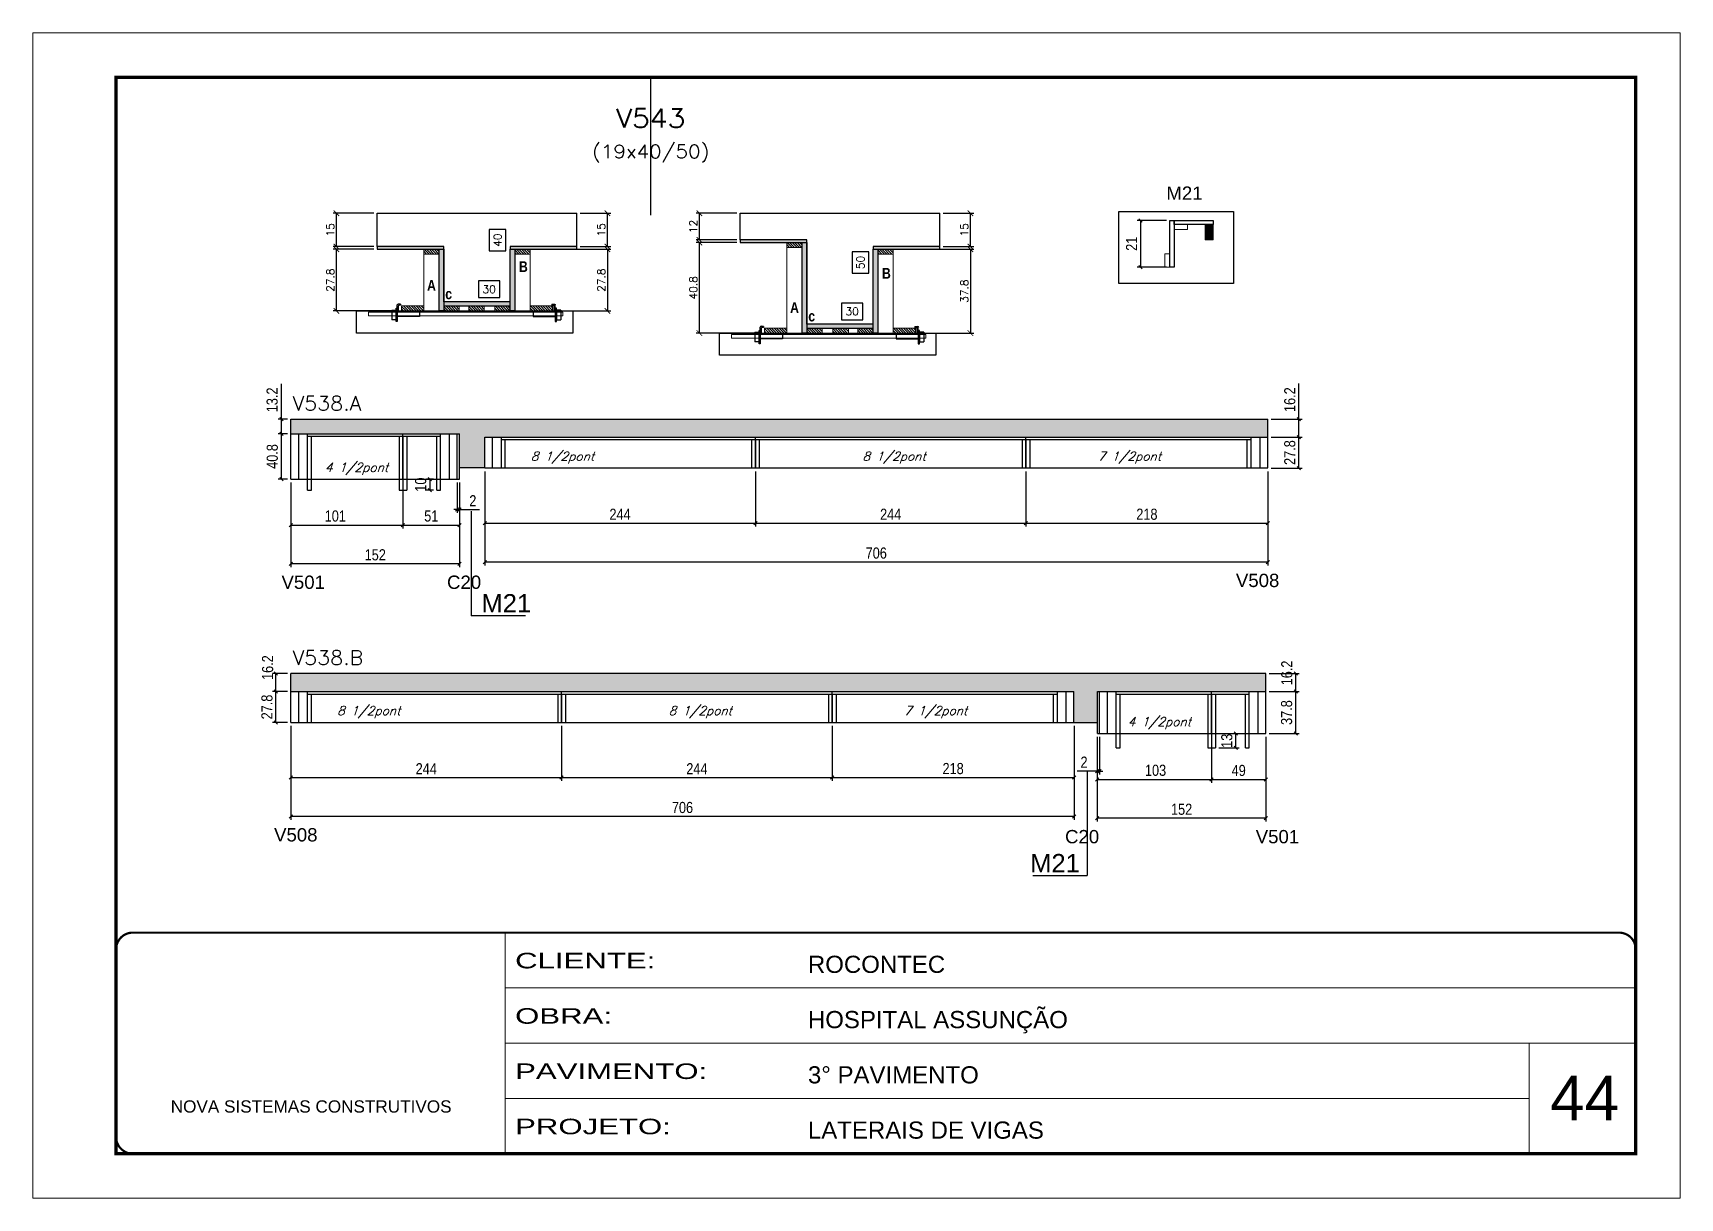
# Model space of a CAD drawing. Extents: x -21493 to -15213, y -12134 to 11887.
# Drawn here: x -16738 to -15253, y -649 to 401 of the extents above; entities that cross this region are included whole.
import ezdxf
from ezdxf.enums import TextEntityAlignment as Align

# ---------------------------------------------------------------- set-up
doc = ezdxf.new("R2010")
doc.units = 0
for name, pattern in [('CONTINUO', [0]), ('DASHED', [0.75, 0.5, -0.25]), ('HIDDEN', [0.375, 0.25, -0.125])]:
    doc.linetypes.add(name, pattern=pattern)
for name, color, linetype in [('5', 5, 'Continuous'), ('barrote', 251, 'Continuous'), ('COTA', 241, 'Continuous'), ('Cota Seção (2x)', 4, 'Continuous'), ('detalhes', 4, 'Continuous'), ('NOMENCLATURA', 7, 'Continuous'), ('Painéis', 200, 'Continuous'), ('presilha', 1, 'Continuous'), ('SARR_2.2x7', 40, 'Continuous'), ('SARR_3.5x7', 81, 'Continuous'), ('texto', 7, 'Continuous'), ('Texto de Titulo', 7, 'Continuous'), ('Texto Qtd Sarr', 242, 'Continuous')]:
    doc.layers.add(name, color=color, linetype=linetype)
for name, color, linetype, lineweight in [('CARIMBO', 255, 'Continuous', 9), ('CONCRETO', 251, 'Continuous', 25), ('Folhas', 255, 'Continuous', 9), ('Hachura', 251, 'Continuous', 9), ('Madeira', 126, 'Continuous', 18), ('Sarr 2.2x7', 40, 'Continuous', 9), ('SARRAFO DE PRESSAO', 251, 'DASHED', 9), ('SCO-___-LAJ', 2, 'Continuous', 0), ('Texto Seção', 7, 'Continuous', 15)]:
    doc.layers.add(name, color=color, linetype=linetype, lineweight=lineweight)
doc.styles.add('ARIAL', font='arial.ttf')
doc.styles.add('COTA TECNICA', font='techl___.ttf', dxfattribs={"height": 10})
doc.styles.add('REGUA-120', font='ROMANS.shx', dxfattribs={"height": 15})
doc.styles.add('Romans', font='romans.shx')
doc.styles.get("Standard").update_dxf_attribs({"font": 'arial.ttf'})
doc.styles.add('TECNICA', font='techb___.ttf', dxfattribs={"height": 10})
doc.styles.add('Tecnologia', font='')
doc.styles.get('Tecnologia').set_extended_font_data('Forgotten Futurist')
doc.dimstyles.new('Cota Seção (2x)', dxfattribs={"dimtxt": 7, "dimasz": 5, "dimexe": 3, "dimexo": 3, "dimgap": 2, "dimtad": 3, "dimdec": 1, "dimlfac": 0.5, "dimzin": 12, "dimdsep": 46, "dimtxsty": 'Romans', "dimblk": 'ARCHTICK', "dimcen": 0, "dimclrd": 4, "dimclre": 4, "dimclrt": 1, "dimadec": 1, "dimazin": 3, "dimtfac": 1, "dimtdec": 1, "dimtmove": 0, "dimatfit": 3, "dimldrblk": 'OBLIQUE', "dimfxl": 1, "dimtolj": 1, "dimtzin": 12, "dimarcsym": 0})
doc.dimstyles.new('Cota Seção interna', dxfattribs={"dimtxt": 7, "dimasz": 6, "dimexe": 0.18, "dimexo": 2, "dimgap": -4, "dimtad": 3, "dimdec": 1, "dimlfac": 0.5, "dimzin": 12, "dimdsep": 46, "dimtxsty": 'Romans', "dimblk": 'ARCHTICK', "dimcen": 0.09, "dimse1": 1, "dimse2": 1, "dimsd1": 1, "dimsd2": 1, "dimclrd": 180, "dimclre": 5, "dimclrt": 1, "dimadec": 0, "dimazin": 3, "dimtfac": 1, "dimtdec": 1, "dimtofl": 0, "dimtmove": 0, "dimatfit": 3, "dimldrblk": 'ARCHTICK', "dimfxl": 1, "dimtolj": 1, "dimtzin": 0, "dimarcsym": 0})
doc.dimstyles.new('PAINEL', dxfattribs={"dimtxt": 10, "dimasz": 3, "dimexe": 3, "dimexo": 3, "dimgap": 3, "dimtad": 1, "dimdec": 1, "dimzin": 12, "dimdsep": 46, "dimtxsty": 'COTA TECNICA', "dimblk1": 'OBLIQUE', "dimblk2": 'OBLIQUE', "dimsah": 1, "dimcen": 0.9, "dimclrd": 4, "dimclre": 4, "dimclrt": 240, "dimadec": 1, "dimazin": 3, "dimtfac": 1, "dimtdec": 1, "dimtmove": 0, "dimatfit": 3, "dimfxl": 1, "dimtolj": 1, "dimtzin": 12, "dimarcsym": 0})

msp = doc.modelspace()

# ---------------------------------------------------------------- texts
at = {"layer": '5', "color": 7, "linetype": 'Continuous'}
msp.add_text('M21', height=12, rotation=359.99996, dxfattribs=at).set_placement((-15716.52, 251.1))
at = {"layer": '5', "linetype": 'Continuous'}
for s, p in [('V501', (-16514.29, -99.53)), ('C20', (-16365.07, -99.53)), ('V508', (-15653.83, -97.88)), ('V508', (-16520.99, -327.17)), ('C20', (-15807.88, -328.82)), ('V501', (-15635.98, -328.82))]:
    msp.add_text(s, height=12, rotation=0.00004, dxfattribs=at).set_placement(p)
at = {"layer": 'CARIMBO', "style": 'ARIAL'}
msp.add_text('44', height=40, dxfattribs=at).set_placement((-15370.55, -578.37))
at = {"layer": 'detalhes', "style": 'TECNICA'}
for s, p in [('B', (-16300.22, 186.07)), ('A', (-16383.05, 169.23)), ('B', (-15972.93, 180.07)), ('c', (-16366.67, 161.54)), ('A', (-16055.76, 149.23)), ('c', (-16039.38, 141.54))]:
    msp.add_text(s, height=9.6, dxfattribs=at).set_placement(p)
at = {"layer": 'NOMENCLATURA', "linetype": 'Continuous'}
for p in [(-16334.06, -120.75), (-15839.34, -354.93)]:
    msp.add_text('M21', height=16.5, dxfattribs=at).set_placement(p)
at = {"layer": 'texto', "color": 2, "char_height": 8, "attachment_point": 5, "style": 'Romans'}
for s, insert in [('{\\Q19;\\C256;4 1/2pont}', (-16446.64, 8.69)), ('{\\Q19;\\C256;8 1/2pont}', (-16260.91, 18.69)), ('{\\Q19;\\C256;8 1/2pont}', (-15962.01, 18.69)), ('{\\Q19;\\C256;7 1/2pont}', (-15749.84, 18.69)), ('{\\Q19;\\C256;8 1/2pont}', (-16435.62, -210.59)), ('{\\Q19;\\C256;8 1/2pont}', (-16136.72, -210.59)), ('{\\Q19;\\C256;7 1/2pont}', (-15924.55, -210.59)), ('{\\Q19;\\C256;4 1/2pont}', (-15722.88, -220.59))]:
    msp.add_mtext(s, dxfattribs=dict(at, insert=insert))
at = {"layer": 'Texto Seção', "style": 'REGUA-120', "width": 1.05}
for s, p in [('V538.A', (-16504.39, 61.3)), ('V538.B', (-16504.39, -167.99))]:
    msp.add_text(s, height=13, dxfattribs=at).set_placement(p)

# ---------------------------------------------------------------- blocks, each defined once
blk = doc.blocks.new('titulo1')
at = {"layer": 'Defpoints', "color": 252, "linetype": 'HIDDEN', "ltscale": 2}
blk.add_line((0, 0), (0, 125), dxfattribs=at)
at = {"layer": 'Defpoints', "style": 'Romans', "oblique": 15}
blk.add_attdef('FOLHA', text='', height=10, dxfattribs=at).set_placement((0, 15.6), align=Align.MIDDLE_CENTER)
at = {"layer": 'Texto Qtd Sarr', "color": 3, "style": 'Romans', "oblique": 15}
for tag, height, p in [('TITULO', 17, (0, 71.4)), ('SEÇÃO', 12, (0, 41.5))]:
    blk.add_attdef(tag, text='', height=height, dxfattribs=at).set_placement(p, align=Align.MIDDLE_CENTER)
blk = doc.blocks.new('_ArchTick')
at = {"color": 0, "linetype": 'ByBlock', "const_width": 0.15}
blk.add_lwpolyline([(-0.5, -0.5), (0.5, 0.5)], dxfattribs=at)
blk = doc.blocks.new('*D1215')
at = {"layer": 'COTA', "color": 4, "lineweight": -2, "transparency": 16777216}
for p, q in [((-16431, 206.6), (-16467.8, 206.6)), ((-16464.8, 151), (-16464.8, 206.6)), ((-16413.4, 151), (-16467.8, 151))]:
    blk.add_line(p, q, dxfattribs=at)
at = {"layer": 'Defpoints', "color": 0, "transparency": 16777216}
for p in [(-16464.8, 206.6), (-16428, 206.6), (-16410.4, 151)]:
    blk.add_point(p, dxfattribs=at)
at = {"layer": 'COTA', "color": 4, "lineweight": -2, "transparency": 16777216, "xscale": 5, "yscale": 5, "zscale": 5}
for p, rotation in [((-16464.8, 206.6), 90), ((-16464.8, 151), 270)]:
    blk.add_blockref('_ArchTick', p, dxfattribs=dict(at, rotation=rotation))
at = {"layer": 'COTA', "color": 1, "transparency": 16777216, "insert": (-16470.3, 178.8), "char_height": 7, "attachment_point": 5, "rotation": 90, "style": 'Romans'}
blk.add_mtext('\\A1;27.8', dxfattribs=at)
blk = doc.blocks.new('_Oblique')
at = {"color": 0, "linetype": 'ByBlock', "lineweight": -2}
blk.add_line((-0.5, -0.5), (0.5, 0.5), dxfattribs=at)
blk = doc.blocks.new('*D1216')
at = {"layer": 'COTA', "color": 4, "lineweight": -2, "transparency": 16777216}
for p, q in [((-16431, 239), (-16467.8, 239)), ((-16464.8, 209), (-16464.8, 239)), ((-16431, 209), (-16467.8, 209))]:
    blk.add_line(p, q, dxfattribs=at)
at = {"layer": 'Defpoints', "color": 0, "transparency": 16777216}
for p in [(-16464.8, 239), (-16428, 239), (-16428, 209)]:
    blk.add_point(p, dxfattribs=at)
at = {"layer": 'COTA', "color": 4, "lineweight": -2, "transparency": 16777216, "xscale": 5, "yscale": 5, "zscale": 5}
for p, rotation in [((-16464.8, 239), 90), ((-16464.8, 209), 270)]:
    blk.add_blockref('_ArchTick', p, dxfattribs=dict(at, rotation=rotation))
at = {"layer": 'COTA', "color": 1, "transparency": 16777216, "insert": (-16470.3, 224), "char_height": 7, "attachment_point": 5, "rotation": 90, "style": 'Romans'}
blk.add_mtext('\\A1;15', dxfattribs=at)
blk = doc.blocks.new('*D1217')
at = {"layer": 'Cota Seção (2x)', "color": 180, "lineweight": -2, "transparency": 16777216}
for p, q in [((-16312, 224.3), (-16327, 224.3)), ((-16327, 224.3), (-16327, 205)), ((-16312, 205), (-16312, 224.3)), ((-16327, 205), (-16312, 205))]:
    blk.add_line(p, q, dxfattribs=at)
at = {"layer": 'Defpoints', "color": 0, "transparency": 16777216}
for p in [(-16368, 239), (-16308, 239), (-16368, 159)]:
    blk.add_point(p, dxfattribs=at)
at = {"layer": 'Cota Seção (2x)', "color": 1, "transparency": 16777216, "insert": (-16319.5, 214.7), "char_height": 7, "attachment_point": 5, "rotation": 90, "style": 'Romans'}
blk.add_mtext('\\A1;40', dxfattribs=at)
blk = doc.blocks.new('PRESILHA METÁLICA 1')
at = {"layer": 'presilha'}
for p, q in [((0, 13), (6, 13)), ((0, 13), (0, 0)), ((6, 0), (0, 0)), ((6, 15.5), (7.5, 15.5)), ((6, -2.5), (6, 15.5)), ((6, 13), (6, 0)), ((7.5, 10.6), (7.5, 19.9)), ((7.5, 15.5), (7.5, -2.5)), ((37.5, 4.1), (7.5, 4.1)), ((12, 21), (8.6, 21)), ((9, 11.6), (9, 18.9)), ((12, 19.5), (9.6, 19.5)), ((37.5, 11), (9.6, 11)), ((12, 21), (12, 19.5)), ((37.5, 11), (37.5, 4.1)), ((7.5, -2.5), (6, -2.5))]:
    blk.add_line(p, q, dxfattribs=at)
for centre, radius, start, end in [((8.6, 19.9), 1.14, 90, 180), ((9.6, 18.9), 0.57, 90, 180), ((9.6, 11.6), 0.57, 180, 270)]:
    blk.add_arc(centre, radius, start, end, dxfattribs=at)
blk = doc.blocks.new('*D1218')
at = {"layer": 'Cota Seção (2x)', "color": 180, "lineweight": -2, "transparency": 16777216}
for p, q in [((-16317.4, 178), (-16336.7, 178)), ((-16336.7, 178), (-16336.7, 163)), ((-16317.4, 163), (-16317.4, 178)), ((-16336.7, 163), (-16317.4, 163))]:
    blk.add_line(p, q, dxfattribs=at)
at = {"layer": 'Defpoints', "color": 0, "transparency": 16777216}
for p in [(-16368, 159), (-16368, 151), (-16308.1, 151)]:
    blk.add_point(p, dxfattribs=at)
at = {"layer": 'Cota Seção (2x)', "color": 1, "transparency": 16777216, "insert": (-16327.1, 170.5), "char_height": 7, "attachment_point": 5, "style": 'Romans'}
blk.add_mtext('\\A1;30', dxfattribs=at)
blk = doc.blocks.new('*D1183')
at = {"layer": 'COTA', "color": 4, "lineweight": -2, "transparency": 16777216}
for p, q in [((-16287, 206.6), (-16217.5, 206.6)), ((-16220.5, 206.6), (-16220.5, 151)), ((-16287, 151), (-16217.5, 151))]:
    blk.add_line(p, q, dxfattribs=at)
at = {"layer": 'Defpoints', "color": 0, "transparency": 16777216}
for p in [(-16290, 206.6), (-16290, 151), (-16220.5, 151)]:
    blk.add_point(p, dxfattribs=at)
at = {"layer": 'COTA', "color": 4, "lineweight": -2, "transparency": 16777216, "xscale": 5, "yscale": 5, "zscale": 5}
for p, rotation in [((-16220.5, 206.6), 90), ((-16220.5, 151), 270)]:
    blk.add_blockref('_ArchTick', p, dxfattribs=dict(at, rotation=rotation))
at = {"layer": 'COTA', "color": 1, "transparency": 16777216, "insert": (-16226, 178.8), "char_height": 7, "attachment_point": 5, "rotation": 90, "style": 'Romans'}
blk.add_mtext('\\A1;27.8', dxfattribs=at)
blk = doc.blocks.new('*D1385')
at = {"layer": 'COTA', "color": 4, "lineweight": -2, "transparency": 16777216}
for p, q in [((-16245, 239), (-16217.5, 239)), ((-16220.5, 209), (-16220.5, 239)), ((-16245, 209), (-16217.5, 209))]:
    blk.add_line(p, q, dxfattribs=at)
at = {"layer": 'Defpoints', "color": 0, "transparency": 16777216}
for p in [(-16248, 239), (-16220.5, 239), (-16248, 209)]:
    blk.add_point(p, dxfattribs=at)
at = {"layer": 'COTA', "color": 4, "lineweight": -2, "transparency": 16777216, "xscale": 5, "yscale": 5, "zscale": 5}
for p, rotation in [((-16220.5, 239), 90), ((-16220.5, 209), 270)]:
    blk.add_blockref('_ArchTick', p, dxfattribs=dict(at, rotation=rotation))
at = {"layer": 'COTA', "color": 1, "transparency": 16777216, "insert": (-16226, 224), "char_height": 7, "attachment_point": 5, "rotation": 90, "style": 'Romans'}
blk.add_mtext('\\A1;15', dxfattribs=at)
blk = doc.blocks.new('*D1184')
at = {"layer": 'COTA', "color": 4, "lineweight": -2, "transparency": 16777216}
for p, q in [((-16103.8, 212.6), (-16140.5, 212.6)), ((-16137.5, 131), (-16137.5, 212.6)), ((-16086.2, 131), (-16140.5, 131))]:
    blk.add_line(p, q, dxfattribs=at)
at = {"layer": 'Defpoints', "color": 0, "transparency": 16777216}
for p in [(-16137.5, 212.6), (-16100.8, 212.6), (-16083.2, 131)]:
    blk.add_point(p, dxfattribs=at)
at = {"layer": 'COTA', "color": 4, "lineweight": -2, "transparency": 16777216, "xscale": 5, "yscale": 5, "zscale": 5}
for p, rotation in [((-16137.5, 212.6), 90), ((-16137.5, 131), 270)]:
    blk.add_blockref('_ArchTick', p, dxfattribs=dict(at, rotation=rotation))
at = {"layer": 'COTA', "color": 1, "transparency": 16777216, "insert": (-16143, 171.8), "char_height": 7, "attachment_point": 5, "rotation": 90, "style": 'Romans'}
blk.add_mtext('\\A1;40.8', dxfattribs=at)
blk = doc.blocks.new('*D1185')
at = {"layer": 'COTA', "color": 4, "lineweight": -2, "transparency": 16777216}
for p, q in [((-16103.8, 239), (-16140.5, 239)), ((-16137.5, 215), (-16137.5, 239)), ((-16103.8, 215), (-16140.5, 215))]:
    blk.add_line(p, q, dxfattribs=at)
at = {"layer": 'Defpoints', "color": 0, "transparency": 16777216}
for p in [(-16137.5, 239), (-16100.8, 239), (-16100.8, 215)]:
    blk.add_point(p, dxfattribs=at)
at = {"layer": 'COTA', "color": 4, "lineweight": -2, "transparency": 16777216, "xscale": 5, "yscale": 5, "zscale": 5}
for p, rotation in [((-16137.5, 239), 90), ((-16137.5, 215), 270)]:
    blk.add_blockref('_ArchTick', p, dxfattribs=dict(at, rotation=rotation))
at = {"layer": 'COTA', "color": 1, "transparency": 16777216, "insert": (-16143, 227), "char_height": 7, "attachment_point": 5, "rotation": 90, "style": 'Romans'}
blk.add_mtext('\\A1;12', dxfattribs=at)
blk = doc.blocks.new('*D1186')
at = {"layer": 'Cota Seção (2x)', "color": 180, "lineweight": -2, "transparency": 16777216}
for p, q in [((-15984.8, 204.3), (-15999.8, 204.3)), ((-15999.8, 204.3), (-15999.8, 185)), ((-15984.8, 185), (-15984.8, 204.3)), ((-15999.8, 185), (-15984.8, 185))]:
    blk.add_line(p, q, dxfattribs=at)
at = {"layer": 'Defpoints', "color": 0, "transparency": 16777216}
for p in [(-16040.8, 239), (-15980.8, 239), (-16040.8, 139)]:
    blk.add_point(p, dxfattribs=at)
at = {"layer": 'Cota Seção (2x)', "color": 1, "transparency": 16777216, "insert": (-15992.3, 194.7), "char_height": 7, "attachment_point": 5, "rotation": 90, "style": 'Romans'}
blk.add_mtext('\\A1;50', dxfattribs=at)
blk = doc.blocks.new('*D1187')
at = {"layer": 'Cota Seção (2x)', "color": 180, "lineweight": -2, "transparency": 16777216}
for p, q in [((-15990.1, 158), (-16009.4, 158)), ((-16009.4, 158), (-16009.4, 143)), ((-15990.1, 143), (-15990.1, 158)), ((-16009.4, 143), (-15990.1, 143))]:
    blk.add_line(p, q, dxfattribs=at)
at = {"layer": 'Defpoints', "color": 0, "transparency": 16777216}
for p in [(-16040.8, 139), (-16040.8, 131), (-15980.8, 131)]:
    blk.add_point(p, dxfattribs=at)
at = {"layer": 'Cota Seção (2x)', "color": 1, "transparency": 16777216, "insert": (-15999.8, 150.5), "char_height": 7, "attachment_point": 5, "style": 'Romans'}
blk.add_mtext('\\A1;30', dxfattribs=at)
blk = doc.blocks.new('*D1188')
at = {"layer": 'COTA', "color": 4, "lineweight": -2, "transparency": 16777216}
for p, q in [((-15959.8, 206.6), (-15890.2, 206.6)), ((-15893.2, 206.6), (-15893.2, 131)), ((-15959.8, 131), (-15890.2, 131))]:
    blk.add_line(p, q, dxfattribs=at)
at = {"layer": 'Defpoints', "color": 0, "transparency": 16777216}
for p in [(-15962.8, 206.6), (-15962.8, 131), (-15893.2, 131)]:
    blk.add_point(p, dxfattribs=at)
at = {"layer": 'COTA', "color": 4, "lineweight": -2, "transparency": 16777216, "xscale": 5, "yscale": 5, "zscale": 5}
for p, rotation in [((-15893.2, 206.6), 90), ((-15893.2, 131), 270)]:
    blk.add_blockref('_ArchTick', p, dxfattribs=dict(at, rotation=rotation))
at = {"layer": 'COTA', "color": 1, "transparency": 16777216, "insert": (-15898.7, 168.8), "char_height": 7, "attachment_point": 5, "rotation": 90, "style": 'Romans'}
blk.add_mtext('\\A1;37.8', dxfattribs=at)
blk = doc.blocks.new('*D1386')
at = {"layer": 'COTA', "color": 4, "lineweight": -2, "transparency": 16777216}
for p, q in [((-15917.8, 239), (-15890.2, 239)), ((-15893.2, 209), (-15893.2, 239)), ((-15917.8, 209), (-15890.2, 209))]:
    blk.add_line(p, q, dxfattribs=at)
at = {"layer": 'Defpoints', "color": 0, "transparency": 16777216}
for p in [(-15920.8, 239), (-15893.2, 239), (-15920.8, 209)]:
    blk.add_point(p, dxfattribs=at)
at = {"layer": 'COTA', "color": 4, "lineweight": -2, "transparency": 16777216, "xscale": 5, "yscale": 5, "zscale": 5}
for p, rotation in [((-15893.2, 239), 90), ((-15893.2, 209), 270)]:
    blk.add_blockref('_ArchTick', p, dxfattribs=dict(at, rotation=rotation))
at = {"layer": 'COTA', "color": 1, "transparency": 16777216, "insert": (-15898.7, 224), "char_height": 7, "attachment_point": 5, "rotation": 90, "style": 'Romans'}
blk.add_mtext('\\A1;15', dxfattribs=at)
blk = doc.blocks.new('*D1387')
at = {"layer": 'COTA', "color": 4, "lineweight": -2, "ltscale": 25, "transparency": 16777216}
for p, q in [((-16505.8, -3.6), (-16505.8, -45)), ((-16404.8, -3.6), (-16404.8, -45)), ((-16505.8, -42), (-16404.8, -42))]:
    blk.add_line(p, q, dxfattribs=at)
at = {"layer": 'Defpoints', "color": 0, "ltscale": 25, "transparency": 16777216}
for p in [(-16505.8, -0.6), (-16404.8, -0.6), (-16404.8, -42)]:
    blk.add_point(p, dxfattribs=at)
at = {"layer": 'COTA', "color": 4, "lineweight": -2, "ltscale": 25, "transparency": 16777216, "xscale": 3, "yscale": 3, "zscale": 3, "rotation": 180}
blk.add_blockref('_Oblique', (-16505.8, -42), dxfattribs=at)
at = {"layer": 'COTA', "color": 4, "lineweight": -2, "ltscale": 25, "transparency": 16777216, "xscale": 3, "yscale": 3, "zscale": 3}
blk.add_blockref('_Oblique', (-16404.8, -42), dxfattribs=at)
at = {"layer": 'COTA', "color": 240, "ltscale": 25, "transparency": 16777216, "insert": (-16465.8, -33.9), "char_height": 10, "attachment_point": 5, "style": 'COTA TECNICA'}
blk.add_mtext('\\A1;101', dxfattribs=at)
blk = doc.blocks.new('*D1388')
at = {"layer": 'COTA', "color": 4, "lineweight": -2, "ltscale": 25, "transparency": 16777216}
for p, q in [((-16404.8, -3.6), (-16404.8, -45)), ((-16353.8, -3.6), (-16353.8, -45)), ((-16404.8, -42), (-16353.8, -42))]:
    blk.add_line(p, q, dxfattribs=at)
at = {"layer": 'Defpoints', "color": 0, "ltscale": 25, "transparency": 16777216}
for p in [(-16404.8, -0.6), (-16353.8, -0.6), (-16353.8, -42)]:
    blk.add_point(p, dxfattribs=at)
at = {"layer": 'COTA', "color": 4, "lineweight": -2, "ltscale": 25, "transparency": 16777216, "xscale": 3, "yscale": 3, "zscale": 3, "rotation": 180}
blk.add_blockref('_Oblique', (-16404.8, -42), dxfattribs=at)
at = {"layer": 'COTA', "color": 4, "lineweight": -2, "ltscale": 25, "transparency": 16777216, "xscale": 3, "yscale": 3, "zscale": 3}
blk.add_blockref('_Oblique', (-16353.8, -42), dxfattribs=at)
at = {"layer": 'COTA', "color": 240, "ltscale": 25, "transparency": 16777216, "insert": (-16379.3, -33.9), "char_height": 10, "attachment_point": 5, "style": 'COTA TECNICA'}
blk.add_mtext('\\A1;51', dxfattribs=at)
blk = doc.blocks.new('*D1389')
at = {"layer": 'COTA', "color": 4, "lineweight": -2, "ltscale": 25, "transparency": 16777216}
for p, q in [((-16505.8, -3.6), (-16505.8, -80)), ((-16353.8, -3.6), (-16353.8, -80)), ((-16353.8, -77), (-16505.8, -77))]:
    blk.add_line(p, q, dxfattribs=at)
at = {"layer": 'Defpoints', "color": 0, "ltscale": 25, "transparency": 16777216}
for p in [(-16505.8, -0.6), (-16353.8, -0.6), (-16505.8, -77)]:
    blk.add_point(p, dxfattribs=at)
at = {"layer": 'COTA', "color": 4, "lineweight": -2, "ltscale": 25, "transparency": 16777216, "xscale": 3, "yscale": 3, "zscale": 3, "rotation": 180}
blk.add_blockref('_Oblique', (-16505.8, -77), dxfattribs=at)
at = {"layer": 'COTA', "color": 4, "lineweight": -2, "ltscale": 25, "transparency": 16777216, "xscale": 3, "yscale": 3, "zscale": 3}
blk.add_blockref('_Oblique', (-16353.8, -77), dxfattribs=at)
at = {"layer": 'COTA', "color": 240, "ltscale": 25, "transparency": 16777216, "insert": (-16429.8, -68.9), "char_height": 10, "attachment_point": 5, "style": 'COTA TECNICA'}
blk.add_mtext('\\A1;152', dxfattribs=at)
blk = doc.blocks.new('*D1390')
at = {"layer": 'COTA', "color": 4, "lineweight": -2, "ltscale": 25, "transparency": 16777216}
for p, q in [((-16331.1, 6.4), (-16331.1, -43.3)), ((-16087.1, 6.4), (-16087.1, -43.3)), ((-16331.1, -40.3), (-16087.1, -40.3))]:
    blk.add_line(p, q, dxfattribs=at)
at = {"layer": 'Defpoints', "color": 0, "ltscale": 25, "transparency": 16777216}
for p in [(-16331.1, 9.4), (-16087.1, 9.4), (-16087.1, -40.3)]:
    blk.add_point(p, dxfattribs=at)
at = {"layer": 'COTA', "color": 4, "lineweight": -2, "ltscale": 25, "transparency": 16777216, "xscale": 3, "yscale": 3, "zscale": 3, "rotation": 180}
blk.add_blockref('_Oblique', (-16331.1, -40.3), dxfattribs=at)
at = {"layer": 'COTA', "color": 4, "lineweight": -2, "ltscale": 25, "transparency": 16777216, "xscale": 3, "yscale": 3, "zscale": 3}
blk.add_blockref('_Oblique', (-16087.1, -40.3), dxfattribs=at)
at = {"layer": 'COTA', "color": 240, "ltscale": 25, "transparency": 16777216, "insert": (-16209.1, -32.3), "char_height": 10, "attachment_point": 5, "style": 'COTA TECNICA'}
blk.add_mtext('\\A1;244', dxfattribs=at)
blk = doc.blocks.new('*D1391')
at = {"layer": 'COTA', "color": 4, "lineweight": -2, "ltscale": 25, "transparency": 16777216}
for p, q in [((-15622.1, 37.2), (-15594.1, 37.2)), ((-15597.1, 9.4), (-15597.1, 37.2)), ((-15622.1, 9.4), (-15594.1, 9.4))]:
    blk.add_line(p, q, dxfattribs=at)
at = {"layer": 'Defpoints', "color": 0, "ltscale": 25, "transparency": 16777216}
for p in [(-15625.1, 37.2), (-15597.1, 37.2), (-15625.1, 9.4)]:
    blk.add_point(p, dxfattribs=at)
at = {"layer": 'COTA', "color": 4, "lineweight": -2, "ltscale": 25, "transparency": 16777216, "xscale": 3, "yscale": 3, "zscale": 3}
for p, rotation in [((-15597.1, 37.2), 90), ((-15597.1, 9.4), 270)]:
    blk.add_blockref('_Oblique', p, dxfattribs=dict(at, rotation=rotation))
at = {"layer": 'COTA', "color": 240, "ltscale": 25, "transparency": 16777216, "insert": (-15605.2, 23.3), "char_height": 10, "attachment_point": 5, "rotation": 90, "style": 'COTA TECNICA'}
blk.add_mtext('\\A1;27.8', dxfattribs=at)
blk = doc.blocks.new('*D1392')
at = {"layer": 'COTA', "color": 4, "lineweight": -2, "ltscale": 25, "transparency": 16777216}
for p, q in [((-16087.1, 6.4), (-16087.1, -43.3)), ((-15843.1, 6.4), (-15843.1, -43.3)), ((-16087.1, -40.3), (-15843.1, -40.3))]:
    blk.add_line(p, q, dxfattribs=at)
at = {"layer": 'Defpoints', "color": 0, "ltscale": 25, "transparency": 16777216}
for p in [(-16087.1, 9.4), (-15843.1, 9.4), (-15843.1, -40.3)]:
    blk.add_point(p, dxfattribs=at)
at = {"layer": 'COTA', "color": 4, "lineweight": -2, "ltscale": 25, "transparency": 16777216, "xscale": 3, "yscale": 3, "zscale": 3, "rotation": 180}
blk.add_blockref('_Oblique', (-16087.1, -40.3), dxfattribs=at)
at = {"layer": 'COTA', "color": 4, "lineweight": -2, "ltscale": 25, "transparency": 16777216, "xscale": 3, "yscale": 3, "zscale": 3}
blk.add_blockref('_Oblique', (-15843.1, -40.3), dxfattribs=at)
at = {"layer": 'COTA', "color": 240, "ltscale": 25, "transparency": 16777216, "insert": (-15965.1, -32.3), "char_height": 10, "attachment_point": 5, "style": 'COTA TECNICA'}
blk.add_mtext('\\A1;244', dxfattribs=at)
blk = doc.blocks.new('*D1393')
at = {"layer": 'COTA', "color": 4, "lineweight": -2, "ltscale": 25, "transparency": 16777216}
for p, q in [((-16331.1, 6.4), (-16331.1, -78.4)), ((-15625.1, 6.4), (-15625.1, -78.4)), ((-15625.1, -75.4), (-16331.1, -75.4))]:
    blk.add_line(p, q, dxfattribs=at)
at = {"layer": 'Defpoints', "color": 0, "ltscale": 25, "transparency": 16777216}
for p in [(-16331.1, 9.4), (-15625.1, 9.4), (-16331.1, -75.4)]:
    blk.add_point(p, dxfattribs=at)
at = {"layer": 'COTA', "color": 4, "lineweight": -2, "ltscale": 25, "transparency": 16777216, "xscale": 3, "yscale": 3, "zscale": 3, "rotation": 180}
blk.add_blockref('_Oblique', (-16331.1, -75.4), dxfattribs=at)
at = {"layer": 'COTA', "color": 4, "lineweight": -2, "ltscale": 25, "transparency": 16777216, "xscale": 3, "yscale": 3, "zscale": 3}
blk.add_blockref('_Oblique', (-15625.1, -75.4), dxfattribs=at)
at = {"layer": 'COTA', "color": 240, "ltscale": 25, "transparency": 16777216, "insert": (-15978.1, -67.3), "char_height": 10, "attachment_point": 5, "style": 'COTA TECNICA'}
blk.add_mtext('\\A1;706', dxfattribs=at)
blk = doc.blocks.new('*D1365')
at = {"layer": 'COTA', "color": 4, "lineweight": -2, "ltscale": 25, "transparency": 16777216}
for p, q in [((-15597.1, 53.4), (-15597.1, 85.7)), ((-15622.1, 53.4), (-15594.1, 53.4)), ((-15597.1, 37.2), (-15597.1, 53.4)), ((-15622.1, 37.2), (-15594.1, 37.2))]:
    blk.add_line(p, q, dxfattribs=at)
at = {"layer": 'Defpoints', "color": 0, "ltscale": 25, "transparency": 16777216}
for p in [(-15625.1, 53.4), (-15597.1, 53.4), (-15625.1, 37.2)]:
    blk.add_point(p, dxfattribs=at)
at = {"layer": 'COTA', "color": 4, "lineweight": -2, "ltscale": 25, "transparency": 16777216, "xscale": 3, "yscale": 3, "zscale": 3}
for p, rotation in [((-15597.1, 53.4), 90), ((-15597.1, 37.2), 270)]:
    blk.add_blockref('_Oblique', p, dxfattribs=dict(at, rotation=rotation))
at = {"layer": 'COTA', "color": 240, "ltscale": 25, "transparency": 16777216, "insert": (-15605.2, 71), "char_height": 10, "attachment_point": 5, "rotation": 90, "style": 'COTA TECNICA'}
blk.add_mtext('\\A1;16.2', dxfattribs=at)
blk = doc.blocks.new('*D1366')
at = {"layer": 'COTA', "color": 4, "lineweight": -2, "ltscale": 25, "transparency": 16777216}
for p, q in [((-15843.1, 6.4), (-15843.1, -43.3)), ((-15625.1, 6.4), (-15625.1, -43.3)), ((-15843.1, -40.3), (-15625.1, -40.3))]:
    blk.add_line(p, q, dxfattribs=at)
at = {"layer": 'Defpoints', "color": 0, "ltscale": 25, "transparency": 16777216}
for p in [(-15843.1, 9.4), (-15625.1, 9.4), (-15625.1, -40.3)]:
    blk.add_point(p, dxfattribs=at)
at = {"layer": 'COTA', "color": 4, "lineweight": -2, "ltscale": 25, "transparency": 16777216, "xscale": 3, "yscale": 3, "zscale": 3, "rotation": 180}
blk.add_blockref('_Oblique', (-15843.1, -40.3), dxfattribs=at)
at = {"layer": 'COTA', "color": 4, "lineweight": -2, "ltscale": 25, "transparency": 16777216, "xscale": 3, "yscale": 3, "zscale": 3}
blk.add_blockref('_Oblique', (-15625.1, -40.3), dxfattribs=at)
at = {"layer": 'COTA', "color": 240, "ltscale": 25, "transparency": 16777216, "insert": (-15734.1, -32.3), "char_height": 10, "attachment_point": 5, "style": 'COTA TECNICA'}
blk.add_mtext('\\A1;218', dxfattribs=at)
blk = doc.blocks.new('*D1367')
at = {"layer": 'COTA', "color": 4, "lineweight": -2, "ltscale": 25, "transparency": 16777216}
for p, q in [((-16505.8, -222.9), (-16505.8, -272.6)), ((-16261.8, -222.9), (-16261.8, -272.6)), ((-16505.8, -269.6), (-16261.8, -269.6))]:
    blk.add_line(p, q, dxfattribs=at)
at = {"layer": 'Defpoints', "color": 0, "ltscale": 25, "transparency": 16777216}
for p in [(-16505.8, -219.9), (-16261.8, -219.9), (-16261.8, -269.6)]:
    blk.add_point(p, dxfattribs=at)
at = {"layer": 'COTA', "color": 4, "lineweight": -2, "ltscale": 25, "transparency": 16777216, "xscale": 3, "yscale": 3, "zscale": 3, "rotation": 180}
blk.add_blockref('_Oblique', (-16505.8, -269.6), dxfattribs=at)
at = {"layer": 'COTA', "color": 4, "lineweight": -2, "ltscale": 25, "transparency": 16777216, "xscale": 3, "yscale": 3, "zscale": 3}
blk.add_blockref('_Oblique', (-16261.8, -269.6), dxfattribs=at)
at = {"layer": 'COTA', "color": 240, "ltscale": 25, "transparency": 16777216, "insert": (-16383.8, -261.6), "char_height": 10, "attachment_point": 5, "style": 'COTA TECNICA'}
blk.add_mtext('\\A1;244', dxfattribs=at)
blk = doc.blocks.new('*D1368')
at = {"layer": 'COTA', "color": 4, "lineweight": -2, "ltscale": 25, "transparency": 16777216}
for p, q in [((-16261.8, -222.9), (-16261.8, -272.6)), ((-16017.8, -222.9), (-16017.8, -272.6)), ((-16261.8, -269.6), (-16017.8, -269.6))]:
    blk.add_line(p, q, dxfattribs=at)
at = {"layer": 'Defpoints', "color": 0, "ltscale": 25, "transparency": 16777216}
for p in [(-16261.8, -219.9), (-16017.8, -219.9), (-16017.8, -269.6)]:
    blk.add_point(p, dxfattribs=at)
at = {"layer": 'COTA', "color": 4, "lineweight": -2, "ltscale": 25, "transparency": 16777216, "xscale": 3, "yscale": 3, "zscale": 3, "rotation": 180}
blk.add_blockref('_Oblique', (-16261.8, -269.6), dxfattribs=at)
at = {"layer": 'COTA', "color": 4, "lineweight": -2, "ltscale": 25, "transparency": 16777216, "xscale": 3, "yscale": 3, "zscale": 3}
blk.add_blockref('_Oblique', (-16017.8, -269.6), dxfattribs=at)
at = {"layer": 'COTA', "color": 240, "ltscale": 25, "transparency": 16777216, "insert": (-16139.8, -261.6), "char_height": 10, "attachment_point": 5, "style": 'COTA TECNICA'}
blk.add_mtext('\\A1;244', dxfattribs=at)
blk = doc.blocks.new('*D1369')
at = {"layer": 'COTA', "color": 4, "lineweight": -2, "ltscale": 25, "transparency": 16777216}
for p, q in [((-16505.8, -222.9), (-16505.8, -307.7)), ((-15799.8, -222.9), (-15799.8, -307.7)), ((-15799.8, -304.7), (-16505.8, -304.7))]:
    blk.add_line(p, q, dxfattribs=at)
at = {"layer": 'Defpoints', "color": 0, "ltscale": 25, "transparency": 16777216}
for p in [(-16505.8, -219.9), (-15799.8, -219.9), (-16505.8, -304.7)]:
    blk.add_point(p, dxfattribs=at)
at = {"layer": 'COTA', "color": 4, "lineweight": -2, "ltscale": 25, "transparency": 16777216, "xscale": 3, "yscale": 3, "zscale": 3, "rotation": 180}
blk.add_blockref('_Oblique', (-16505.8, -304.7), dxfattribs=at)
at = {"layer": 'COTA', "color": 4, "lineweight": -2, "ltscale": 25, "transparency": 16777216, "xscale": 3, "yscale": 3, "zscale": 3}
blk.add_blockref('_Oblique', (-15799.8, -304.7), dxfattribs=at)
at = {"layer": 'COTA', "color": 240, "ltscale": 25, "transparency": 16777216, "insert": (-16152.8, -296.6), "char_height": 10, "attachment_point": 5, "style": 'COTA TECNICA'}
blk.add_mtext('\\A1;706', dxfattribs=at)
blk = doc.blocks.new('*D1370')
at = {"layer": 'COTA', "color": 4, "lineweight": -2, "ltscale": 25, "transparency": 16777216}
for p, q in [((-16017.8, -222.9), (-16017.8, -272.6)), ((-15799.8, -222.9), (-15799.8, -272.6)), ((-16017.8, -269.6), (-15799.8, -269.6))]:
    blk.add_line(p, q, dxfattribs=at)
at = {"layer": 'Defpoints', "color": 0, "ltscale": 25, "transparency": 16777216}
for p in [(-16017.8, -219.9), (-15799.8, -219.9), (-15799.8, -269.6)]:
    blk.add_point(p, dxfattribs=at)
at = {"layer": 'COTA', "color": 4, "lineweight": -2, "ltscale": 25, "transparency": 16777216, "xscale": 3, "yscale": 3, "zscale": 3, "rotation": 180}
blk.add_blockref('_Oblique', (-16017.8, -269.6), dxfattribs=at)
at = {"layer": 'COTA', "color": 4, "lineweight": -2, "ltscale": 25, "transparency": 16777216, "xscale": 3, "yscale": 3, "zscale": 3}
blk.add_blockref('_Oblique', (-15799.8, -269.6), dxfattribs=at)
at = {"layer": 'COTA', "color": 240, "ltscale": 25, "transparency": 16777216, "insert": (-15908.8, -261.5), "char_height": 10, "attachment_point": 5, "style": 'COTA TECNICA'}
blk.add_mtext('\\A1;218', dxfattribs=at)
blk = doc.blocks.new('*D1371')
at = {"layer": 'COTA', "color": 4, "lineweight": -2, "ltscale": 25, "transparency": 16777216}
for p, q in [((-15778.8, -232.9), (-15778.8, -274.3)), ((-15675.8, -232.9), (-15675.8, -274.3)), ((-15778.8, -271.3), (-15675.8, -271.3))]:
    blk.add_line(p, q, dxfattribs=at)
at = {"layer": 'Defpoints', "color": 0, "ltscale": 25, "transparency": 16777216}
for p in [(-15778.8, -229.9), (-15675.8, -229.9), (-15675.8, -271.3)]:
    blk.add_point(p, dxfattribs=at)
at = {"layer": 'COTA', "color": 4, "lineweight": -2, "ltscale": 25, "transparency": 16777216, "xscale": 3, "yscale": 3, "zscale": 3, "rotation": 180}
blk.add_blockref('_Oblique', (-15778.8, -271.3), dxfattribs=at)
at = {"layer": 'COTA', "color": 4, "lineweight": -2, "ltscale": 25, "transparency": 16777216, "xscale": 3, "yscale": 3, "zscale": 3}
blk.add_blockref('_Oblique', (-15675.8, -271.3), dxfattribs=at)
at = {"layer": 'COTA', "color": 240, "ltscale": 25, "transparency": 16777216, "insert": (-15726.3, -263.1), "char_height": 10, "attachment_point": 5, "style": 'COTA TECNICA'}
blk.add_mtext('\\A1;103', dxfattribs=at)
blk = doc.blocks.new('*D1372')
at = {"layer": 'COTA', "color": 4, "lineweight": -2, "ltscale": 25, "transparency": 16777216}
for p, q in [((-15675.8, -232.9), (-15675.8, -274.3)), ((-15626.8, -232.9), (-15626.8, -274.3)), ((-15675.8, -271.3), (-15626.8, -271.3))]:
    blk.add_line(p, q, dxfattribs=at)
at = {"layer": 'Defpoints', "color": 0, "ltscale": 25, "transparency": 16777216}
for p in [(-15675.8, -229.9), (-15626.8, -229.9), (-15626.8, -271.3)]:
    blk.add_point(p, dxfattribs=at)
at = {"layer": 'COTA', "color": 4, "lineweight": -2, "ltscale": 25, "transparency": 16777216, "xscale": 3, "yscale": 3, "zscale": 3, "rotation": 180}
blk.add_blockref('_Oblique', (-15675.8, -271.3), dxfattribs=at)
at = {"layer": 'COTA', "color": 4, "lineweight": -2, "ltscale": 25, "transparency": 16777216, "xscale": 3, "yscale": 3, "zscale": 3}
blk.add_blockref('_Oblique', (-15626.8, -271.3), dxfattribs=at)
at = {"layer": 'COTA', "color": 240, "ltscale": 25, "transparency": 16777216, "insert": (-15651.3, -263.2), "char_height": 10, "attachment_point": 5, "style": 'COTA TECNICA'}
blk.add_mtext('\\A1;49', dxfattribs=at)
blk = doc.blocks.new('*D1373')
at = {"layer": 'COTA', "color": 4, "lineweight": -2, "ltscale": 25, "transparency": 16777216}
for p, q in [((-15778.8, -232.9), (-15778.8, -309.3)), ((-15626.8, -232.9), (-15626.8, -309.3)), ((-15626.8, -306.3), (-15778.8, -306.3))]:
    blk.add_line(p, q, dxfattribs=at)
at = {"layer": 'Defpoints', "color": 0, "ltscale": 25, "transparency": 16777216}
for p in [(-15778.8, -229.9), (-15626.8, -229.9), (-15778.8, -306.3)]:
    blk.add_point(p, dxfattribs=at)
at = {"layer": 'COTA', "color": 4, "lineweight": -2, "ltscale": 25, "transparency": 16777216, "xscale": 3, "yscale": 3, "zscale": 3, "rotation": 180}
blk.add_blockref('_Oblique', (-15778.8, -306.3), dxfattribs=at)
at = {"layer": 'COTA', "color": 4, "lineweight": -2, "ltscale": 25, "transparency": 16777216, "xscale": 3, "yscale": 3, "zscale": 3}
blk.add_blockref('_Oblique', (-15626.8, -306.3), dxfattribs=at)
at = {"layer": 'COTA', "color": 240, "ltscale": 25, "transparency": 16777216, "insert": (-15702.8, -298.2), "char_height": 10, "attachment_point": 5, "style": 'COTA TECNICA'}
blk.add_mtext('\\A1;152', dxfattribs=at)
blk = doc.blocks.new('*D1374')
at = {"layer": 'COTA', "color": 4, "lineweight": -2, "ltscale": 25, "transparency": 16777216}
for p, q in [((-16508.8, -192.1), (-16522.3, -192.1)), ((-16519.3, -219.9), (-16519.3, -192.1)), ((-16508.8, -219.9), (-16522.3, -219.9))]:
    blk.add_line(p, q, dxfattribs=at)
at = {"layer": 'Defpoints', "color": 0, "ltscale": 25, "transparency": 16777216}
for p in [(-16519.3, -192.1), (-16505.8, -192.1), (-16505.8, -219.9)]:
    blk.add_point(p, dxfattribs=at)
at = {"layer": 'COTA', "color": 4, "lineweight": -2, "ltscale": 25, "transparency": 16777216, "xscale": 3, "yscale": 3, "zscale": 3}
for p, rotation in [((-16519.3, -192.1), 90), ((-16519.3, -219.9), 270)]:
    blk.add_blockref('_Oblique', p, dxfattribs=dict(at, rotation=rotation))
at = {"layer": 'COTA', "color": 240, "ltscale": 25, "transparency": 16777216, "insert": (-16527.4, -206), "char_height": 10, "attachment_point": 5, "rotation": 90, "style": 'COTA TECNICA'}
blk.add_mtext('\\A1;27.8', dxfattribs=at)
blk = doc.blocks.new('*D1375')
at = {"layer": 'COTA', "color": 4, "lineweight": -2, "ltscale": 25, "transparency": 16777216}
for p, q in [((-16508.8, -175.9), (-16522.3, -175.9)), ((-16519.3, -192.1), (-16519.3, -175.9)), ((-16508.8, -192.1), (-16522.3, -192.1))]:
    blk.add_line(p, q, dxfattribs=at)
at = {"layer": 'Defpoints', "color": 0, "ltscale": 25, "transparency": 16777216}
for p in [(-16519.3, -175.9), (-16505.8, -175.9), (-16505.8, -192.1)]:
    blk.add_point(p, dxfattribs=at)
at = {"layer": 'COTA', "color": 4, "lineweight": -2, "ltscale": 25, "transparency": 16777216, "xscale": 3, "yscale": 3, "zscale": 3}
for p, rotation in [((-16519.3, -175.9), 90), ((-16519.3, -192.1), 270)]:
    blk.add_blockref('_Oblique', p, dxfattribs=dict(at, rotation=rotation))
at = {"layer": 'COTA', "color": 240, "ltscale": 25, "transparency": 16777216, "insert": (-16526.8, -170.5), "char_height": 10, "attachment_point": 5, "rotation": 90, "style": 'COTA TECNICA'}
blk.add_mtext('\\A1;16.2', dxfattribs=at)
blk = doc.blocks.new('*D1376')
at = {"layer": 'COTA', "color": 4, "lineweight": -2, "ltscale": 25, "transparency": 16777216}
for p, q in [((-15623.8, -192.1), (-15596.8, -192.1)), ((-15599.8, -229.9), (-15599.8, -192.1)), ((-15623.8, -229.9), (-15596.8, -229.9))]:
    blk.add_line(p, q, dxfattribs=at)
at = {"layer": 'Defpoints', "color": 0, "ltscale": 25, "transparency": 16777216}
for p in [(-15626.8, -192.1), (-15599.8, -192.1), (-15626.8, -229.9)]:
    blk.add_point(p, dxfattribs=at)
at = {"layer": 'COTA', "color": 4, "lineweight": -2, "ltscale": 25, "transparency": 16777216, "xscale": 3, "yscale": 3, "zscale": 3}
for p, rotation in [((-15599.8, -192.1), 90), ((-15599.8, -229.9), 270)]:
    blk.add_blockref('_Oblique', p, dxfattribs=dict(at, rotation=rotation))
at = {"layer": 'COTA', "color": 240, "ltscale": 25, "transparency": 16777216, "insert": (-15608.1, -211), "char_height": 10, "attachment_point": 5, "rotation": 90, "style": 'COTA TECNICA'}
blk.add_mtext('\\A1;37.8', dxfattribs=at)
blk = doc.blocks.new('*D1377')
at = {"layer": 'COTA', "color": 4, "lineweight": -2, "ltscale": 25, "transparency": 16777216}
for p, q in [((-15623.8, -175.9), (-15596.8, -175.9)), ((-15599.8, -192.1), (-15599.8, -175.9)), ((-15623.8, -192.1), (-15596.8, -192.1))]:
    blk.add_line(p, q, dxfattribs=at)
at = {"layer": 'Defpoints', "color": 0, "ltscale": 25, "transparency": 16777216}
for p in [(-15626.8, -175.9), (-15599.8, -175.9), (-15626.8, -192.1)]:
    blk.add_point(p, dxfattribs=at)
at = {"layer": 'COTA', "color": 4, "lineweight": -2, "ltscale": 25, "transparency": 16777216, "xscale": 3, "yscale": 3, "zscale": 3}
for p, rotation in [((-15599.8, -175.9), 90), ((-15599.8, -192.1), 270)]:
    blk.add_blockref('_Oblique', p, dxfattribs=dict(at, rotation=rotation))
at = {"layer": 'COTA', "color": 240, "ltscale": 25, "transparency": 16777216, "insert": (-15607.9, -175.3), "char_height": 10, "attachment_point": 5, "rotation": 90, "style": 'COTA TECNICA'}
blk.add_mtext('\\A1;16.2', dxfattribs=at)
blk = doc.blocks.new('*D1378')
at = {"layer": 'COTA', "color": 4, "lineweight": -2, "ltscale": 25, "transparency": 16777216}
for p, q in [((-15778.8, -232.9), (-15778.8, -266.7)), ((-15776.8, -232.9), (-15776.8, -266.7)), ((-15778.8, -263.7), (-15796.9, -263.7)), ((-15776.8, -263.7), (-15778.8, -263.7)), ((-15776.8, -263.7), (-15773.8, -263.7))]:
    blk.add_line(p, q, dxfattribs=at)
at = {"layer": 'Defpoints', "color": 0, "ltscale": 25, "transparency": 16777216}
for p in [(-15778.8, -229.9), (-15776.8, -229.9), (-15778.8, -263.7)]:
    blk.add_point(p, dxfattribs=at)
at = {"layer": 'COTA', "color": 4, "lineweight": -2, "ltscale": 25, "transparency": 16777216, "xscale": 3, "yscale": 3, "zscale": 3}
blk.add_blockref('_Oblique', (-15778.8, -263.7), dxfattribs=at)
at = {"layer": 'COTA', "color": 4, "lineweight": -2, "ltscale": 25, "transparency": 16777216, "xscale": 3, "yscale": 3, "zscale": 3, "rotation": 180}
blk.add_blockref('_Oblique', (-15776.8, -263.7), dxfattribs=at)
at = {"layer": 'COTA', "color": 240, "ltscale": 25, "transparency": 16777216, "insert": (-15790.8, -255.7), "char_height": 10, "attachment_point": 5, "style": 'COTA TECNICA'}
blk.add_mtext('\\A1;2', dxfattribs=at)
blk = doc.blocks.new('*D1379')
at = {"layer": 'COTA', "color": 4, "lineweight": -2, "ltscale": 25, "transparency": 16777216}
for p, q in [((-16508.8, 40.2), (-16517.4, 40.2)), ((-16514.4, -0.6), (-16514.4, 40.2)), ((-16508.8, -0.6), (-16517.4, -0.6))]:
    blk.add_line(p, q, dxfattribs=at)
at = {"layer": 'Defpoints', "color": 0, "ltscale": 25, "transparency": 16777216}
for p in [(-16514.4, 40.2), (-16505.8, 40.2), (-16505.8, -0.6)]:
    blk.add_point(p, dxfattribs=at)
at = {"layer": 'COTA', "color": 4, "lineweight": -2, "ltscale": 25, "transparency": 16777216, "xscale": 3, "yscale": 3, "zscale": 3}
for p, rotation in [((-16514.4, 40.2), 90), ((-16514.4, -0.6), 270)]:
    blk.add_blockref('_Oblique', p, dxfattribs=dict(at, rotation=rotation))
at = {"layer": 'COTA', "color": 240, "ltscale": 25, "transparency": 16777216, "insert": (-16522.6, 19.8), "char_height": 10, "attachment_point": 5, "rotation": 90, "style": 'COTA TECNICA'}
blk.add_mtext('\\A1;40.8', dxfattribs=at)
blk = doc.blocks.new('*D1380')
at = {"layer": 'COTA', "color": 4, "lineweight": -2, "ltscale": 25, "transparency": 16777216}
for p, q in [((-16514.4, 53.4), (-16514.4, 85.2)), ((-16508.8, 53.4), (-16517.4, 53.4)), ((-16514.4, 40.2), (-16514.4, 53.4)), ((-16508.8, 40.2), (-16517.4, 40.2))]:
    blk.add_line(p, q, dxfattribs=at)
at = {"layer": 'Defpoints', "color": 0, "ltscale": 25, "transparency": 16777216}
for p in [(-16514.4, 53.4), (-16505.8, 53.4), (-16505.8, 40.2)]:
    blk.add_point(p, dxfattribs=at)
at = {"layer": 'COTA', "color": 4, "lineweight": -2, "ltscale": 25, "transparency": 16777216, "xscale": 3, "yscale": 3, "zscale": 3}
for p, rotation in [((-16514.4, 53.4), 90), ((-16514.4, 40.2), 270)]:
    blk.add_blockref('_Oblique', p, dxfattribs=dict(at, rotation=rotation))
at = {"layer": 'COTA', "color": 240, "ltscale": 25, "transparency": 16777216, "insert": (-16522.7, 70.8), "char_height": 10, "attachment_point": 5, "rotation": 90, "style": 'COTA TECNICA'}
blk.add_mtext('\\A1;13.2', dxfattribs=at)
blk = doc.blocks.new('*D1381')
at = {"layer": 'COTA', "color": 4, "lineweight": -2, "ltscale": 25, "transparency": 16777216}
for p, q in [((-15669.2, -229.9), (-15650.8, -229.9)), ((-15653.8, -242.9), (-15653.8, -229.9)), ((-15669.2, -242.9), (-15650.8, -242.9))]:
    blk.add_line(p, q, dxfattribs=at)
at = {"layer": 'Defpoints', "color": 0, "ltscale": 25, "transparency": 16777216}
for p in [(-15672.2, -229.9), (-15653.8, -229.9), (-15672.2, -242.9)]:
    blk.add_point(p, dxfattribs=at)
at = {"layer": 'COTA', "color": 4, "lineweight": -2, "ltscale": 25, "transparency": 16777216, "xscale": 3, "yscale": 3, "zscale": 3}
for p, rotation in [((-15653.8, -229.9), 90), ((-15653.8, -242.9), 270)]:
    blk.add_blockref('_Oblique', p, dxfattribs=dict(at, rotation=rotation))
at = {"layer": 'COTA', "color": 240, "ltscale": 25, "transparency": 16777216, "insert": (-15662, -236.4), "char_height": 10, "attachment_point": 5, "rotation": 90, "style": 'COTA TECNICA'}
blk.add_mtext('\\A1;13', dxfattribs=at)
blk = doc.blocks.new('*D1382')
at = {"layer": 'COTA', "color": 4, "lineweight": -2, "ltscale": 25, "transparency": 16777216}
for p, q in [((-16355.8, -3.6), (-16355.8, -31.1)), ((-16353.8, -3.6), (-16353.8, -31.1)), ((-16355.8, -28.1), (-16358.8, -28.1)), ((-16355.8, -28.1), (-16353.8, -28.1)), ((-16353.8, -28.1), (-16335.7, -28.1))]:
    blk.add_line(p, q, dxfattribs=at)
at = {"layer": 'Defpoints', "color": 0, "ltscale": 25, "transparency": 16777216}
for p in [(-16355.8, -0.6), (-16353.8, -0.6), (-16353.8, -28.1)]:
    blk.add_point(p, dxfattribs=at)
at = {"layer": 'COTA', "color": 4, "lineweight": -2, "ltscale": 25, "transparency": 16777216, "xscale": 3, "yscale": 3, "zscale": 3}
blk.add_blockref('_Oblique', (-16355.8, -28.1), dxfattribs=at)
at = {"layer": 'COTA', "color": 4, "lineweight": -2, "ltscale": 25, "transparency": 16777216, "xscale": 3, "yscale": 3, "zscale": 3, "rotation": 180}
blk.add_blockref('_Oblique', (-16353.8, -28.1), dxfattribs=at)
at = {"layer": 'COTA', "color": 240, "ltscale": 25, "transparency": 16777216, "insert": (-16341.8, -20.1), "char_height": 10, "attachment_point": 5, "style": 'COTA TECNICA'}
blk.add_mtext('\\A1;2', dxfattribs=at)
blk = doc.blocks.new('*D1383')
at = {"layer": 'Defpoints', "color": 0, "linetype": 'ByBlock', "transparency": 16777216}
for p in [(-15713.4, 232.5), (-15739.9, 190.5), (-15713.4, 190.5)]:
    blk.add_point(p, dxfattribs=at)
at = {"layer": 'Sarr 2.2x7', "color": 4, "linetype": 'ByBlock', "lineweight": -2, "transparency": 16777216}
for p, q in [((-15716.4, 232.5), (-15742.9, 232.5)), ((-15739.9, 232.5), (-15739.9, 190.5)), ((-15716.4, 190.5), (-15742.9, 190.5))]:
    blk.add_line(p, q, dxfattribs=at)
at = {"layer": 'Sarr 2.2x7', "color": 4, "linetype": 'ByBlock', "lineweight": -2, "transparency": 16777216, "xscale": 3, "yscale": 3, "zscale": 3}
for p, rotation in [((-15739.9, 232.5), 90), ((-15739.9, 190.5), 270)]:
    blk.add_blockref('_Oblique', p, dxfattribs=dict(at, rotation=rotation))
at = {"layer": 'Sarr 2.2x7', "color": 240, "linetype": 'ByBlock', "transparency": 16777216, "insert": (-15747.9, 211.5), "char_height": 10, "attachment_point": 5, "rotation": 90, "style": 'COTA TECNICA'}
blk.add_mtext('\\A1;21', dxfattribs=at)
blk = doc.blocks.new('*D1384')
at = {"layer": 'COTA', "color": 4, "lineweight": -2, "ltscale": 25, "transparency": 16777216}
for p, q in [((-16377.3, -0.6), (-16383.6, -0.6)), ((-16377.3, -10.6), (-16383.6, -10.6)), ((-16380.6, -0.6), (-16380.6, -10.6))]:
    blk.add_line(p, q, dxfattribs=at)
at = {"layer": 'Defpoints', "color": 0, "ltscale": 25, "transparency": 16777216}
for p in [(-16380.6, -10.6), (-16374.3, -0.6), (-16374.3, -10.6)]:
    blk.add_point(p, dxfattribs=at)
at = {"layer": 'COTA', "color": 4, "lineweight": -2, "ltscale": 25, "transparency": 16777216, "xscale": 3, "yscale": 3, "zscale": 3}
for p, rotation in [((-16380.6, -0.6), 90), ((-16380.6, -10.6), 270)]:
    blk.add_blockref('_Oblique', p, dxfattribs=dict(at, rotation=rotation))
at = {"layer": 'COTA', "color": 240, "ltscale": 25, "transparency": 16777216, "insert": (-16388.8, -5.6), "char_height": 10, "attachment_point": 5, "rotation": 90, "style": 'COTA TECNICA'}
blk.add_mtext('\\A1;10', dxfattribs=at)
blk = doc.blocks.new('9999999999')
at = {"color": 30, "linetype": 'CONTINUO'}
for p, q in [((98564.6, 34230.2), (98564.6, 34429.4)), ((98564.6, 34379.6), (99584, 34379.6)), ((98564.6, 34329.8), (99488, 34329.8)), ((99584, 34329.8), (99488, 34329.8)), ((99488, 34329.8), (99488, 34230.2)), ((98564.6, 34280), (99488, 34280))]:
    blk.add_line(p, q, dxfattribs=at)
at = {"color": 30, "linetype": 'CONTINUO', "const_width": 2}
blk.add_lwpolyline([(99584, 34230.2), (99584, 34414.4, 0.414214), (99569, 34429.4), (98229, 34429.4, 0.414214), (98214, 34414.4), (98214, 34245.2, 0.414214), (98229, 34230.2), (99584, 34230.2)], format="xyb", dxfattribs=at)
at = {"layer": 'Folhas'}
blk.add_lwpolyline([(98139, 34190.2), (99624, 34190.2), (99624, 35240.2), (98139, 35240.2)], close=True, dxfattribs=at)
at = {"layer": 'Folhas', "color": 30, "const_width": 3}
blk.add_lwpolyline([(98214, 34230.2), (99584, 34230.2), (99584, 35200.2), (98214, 35200.2)], close=True, dxfattribs=at)
at = {"color": 7, "linetype": 'Continuous', "ltscale": 5, "style": 'ARIAL'}
for s, height, p in [('ROCONTEC', 15.48, (98837.7, 34393.1)), ('HOSPITAL ASSUNÇÃO', 15.483, (98837.7, 34343.3)), ('3° PAVIMENTO', 15.483, (98837.7, 34293.5)), ('NOVA SISTEMAS CONSTRUTIVOS', 11.059, (98263.2, 34267.2)), ('LATERAIS DE VIGAS', 15.483, (98837.7, 34243.7))]:
    blk.add_text(s, height=height, dxfattribs=at).set_placement(p)
at = {"layer": 'Folhas', "color": 7, "style": 'Tecnologia', "width": 1.5}
for s, p in [('CLIENTE:', (98573.7, 34397.2)), ('OBRA:', (98573.7, 34347.3)), ('PAVIMENTO:', (98573.7, 34297.5)), ('PROJETO:', (98573.7, 34247.7))]:
    blk.add_text(s, height=14, dxfattribs=at).set_placement(p)

# ---------------------------------------------------------------- dimensions: what is measured, and where the dimension line sits
at = {"layer": 'COTA'}
for base, p1, p2, picture, middle in [((-16464.77, 239.04), (-16428.05, 209.04), (-16428.05, 239.04), '*D1216', (-16470.27, 224.04)), ((-16220.48, 239.04), (-16248.05, 209.04), (-16248.05, 239.04), '*D1385', (-16225.98, 224.04)), ((-16137.48, 239.04), (-16100.76, 215.04), (-16100.76, 239.04), '*D1185', (-16142.98, 227.04)), ((-15893.19, 239.04), (-15920.76, 209.04), (-15920.76, 239.04), '*D1386', (-15898.69, 224.04)), ((-16464.77, 206.64), (-16410.45, 151.04), (-16428.05, 206.64), '*D1215', (-16470.27, 178.84)), ((-16220.48, 151.04), (-16290.05, 206.64), (-16290.05, 151.04), '*D1183', (-16225.98, 178.84)), ((-16137.48, 212.64), (-16083.16, 131.04), (-16100.76, 212.64), '*D1184', (-16142.98, 171.84)), ((-15893.19, 131.04), (-15962.76, 206.64), (-15962.76, 131.04), '*D1188', (-15898.69, 168.84))]:
    dim = msp.add_linear_dim(base=base, p1=p1, p2=p2, angle=90, dimstyle='Cota Seção (2x)', dxfattribs=at)
    dim.commit()
    dim.dimension.update_dxf_attribs({"geometry": picture, "text_midpoint": middle})
at = {"layer": 'COTA', "ltscale": 25}
for base, p1, p2, picture, middle in [((-16514.44, 53.42), (-16505.8, 40.22), (-16505.8, 53.42), '*D1380', (-16522.66, 70.79)), ((-15597.06, 53.42), (-15625.11, 37.22), (-15625.11, 53.42), '*D1365', (-15605.17, 71.04)), ((-16514.44, 40.22), (-16505.8, -0.58), (-16505.8, 40.22), '*D1379', (-16522.56, 19.82)), ((-15599.84, -192.07), (-15626.78, -229.87), (-15626.78, -192.07), '*D1376', (-15608.09, -210.97))]:
    dim = msp.add_linear_dim(base=base, p1=p1, p2=p2, angle=90, dimstyle='PAINEL', dxfattribs=at)
    dim.commit()
    dim.dimension.update_dxf_attribs({"geometry": picture, "text_midpoint": middle})
for base, p1, p2, picture, middle in [((-15597.06, 37.22), (-15625.11, 9.42), (-15625.11, 37.22), '*D1391', (-15597.06, 23.32)), ((-16380.65, -10.58), (-16374.32, -0.58), (-16374.32, -10.58), '*D1384', (-16380.65, -5.58)), ((-16519.27, -192.07), (-16505.8, -219.87), (-16505.8, -192.07), '*D1374', (-16519.27, -205.97)), ((-15653.83, -229.87), (-15672.23, -242.87), (-15672.23, -229.87), '*D1381', (-15653.83, -236.37))]:
    dim = msp.add_linear_dim(base=base, p1=p1, p2=p2, angle=90, dimstyle='PAINEL', dxfattribs=at)
    dim.commit()
    dim.dimension.update_dxf_attribs({"geometry": picture, "text_midpoint": middle, "dimtype": 160})
for base, p1, p2, picture, middle in [((-16087.09, -40.35), (-16331.09, 9.42), (-16087.09, 9.42), '*D1390', (-16209.09, -40.35)), ((-16404.8, -42), (-16505.8, -0.58), (-16404.8, -0.58), '*D1387', (-16465.8, -42)), ((-16261.8, -269.63), (-16505.8, -219.87), (-16261.8, -219.87), '*D1367', (-16383.8, -269.63)), ((-15675.76, -271.29), (-15778.76, -229.87), (-15675.76, -229.87), '*D1371', (-15726.26, -271.29))]:
    dim = msp.add_linear_dim(base=base, p1=p1, p2=p2, dimstyle='PAINEL', dxfattribs=at)
    dim.commit()
    dim.dimension.update_dxf_attribs({"geometry": picture, "text_midpoint": middle, "dimtype": 160})
for base, p1, p2, picture, middle in [((-16331.09, -75.38), (-15625.11, 9.42), (-16331.09, 9.42), '*D1393', (-15978.1, -67.28)), ((-15843.09, -40.35), (-16087.09, 9.42), (-15843.09, 9.42), '*D1392', (-15965.09, -32.27)), ((-15625.11, -40.35), (-15843.09, 9.42), (-15625.11, 9.42), '*D1366', (-15734.1, -32.25)), ((-16505.8, -77.03), (-16353.82, -0.58), (-16505.8, -0.58), '*D1389', (-16429.81, -68.92)), ((-16353.82, -42), (-16404.8, -0.58), (-16353.82, -0.58), '*D1388', (-16379.31, -33.89)), ((-16353.82, -28.05), (-16355.82, -0.58), (-16353.82, -0.58), '*D1382', (-16341.77, -20.05)), ((-16505.8, -304.67), (-15799.82, -219.87), (-16505.8, -219.87), '*D1369', (-16152.81, -296.56)), ((-16017.8, -269.63), (-16261.8, -219.87), (-16017.8, -219.87), '*D1368', (-16139.8, -261.56)), ((-15799.82, -269.63), (-16017.8, -219.87), (-15799.82, -219.87), '*D1370', (-15908.81, -261.54)), ((-15778.76, -263.68), (-15776.76, -229.87), (-15778.76, -229.87), '*D1378', (-15790.81, -255.68)), ((-15778.76, -306.32), (-15626.78, -229.87), (-15778.76, -229.87), '*D1373', (-15702.77, -298.21)), ((-15626.78, -271.29), (-15675.76, -229.87), (-15626.78, -229.87), '*D1372', (-15651.27, -263.18))]:
    dim = msp.add_linear_dim(base=base, p1=p1, p2=p2, dimstyle='PAINEL', dxfattribs=at)
    dim.commit()
    dim.dimension.update_dxf_attribs({"geometry": picture, "text_midpoint": middle})
for base, p1, p2, picture, middle in [((-16519.27, -175.87), (-16505.8, -192.07), (-16505.8, -175.87), '*D1375', (-16518.68, -170.46)), ((-15599.84, -175.87), (-15626.78, -192.07), (-15626.78, -175.87), '*D1377', (-15599.84, -175.32))]:
    dim = msp.add_linear_dim(base=base, p1=p1, p2=p2, angle=90, dimstyle='PAINEL', override={"dimtmove": 1}, dxfattribs=at)
    dim.commit()
    dim.dimension.update_dxf_attribs({"geometry": picture, "text_midpoint": middle, "dimtype": 160})
at = {"layer": 'Cota Seção (2x)'}
for base, p1, p2, angle, picture, middle in [((-16308.05, 239.04), (-16368.05, 159.04), (-16368.05, 239.04), 90, '*D1217', (-16308.05, 214.67)), ((-15980.76, 239.04), (-16040.76, 139.04), (-16040.76, 239.04), 90, '*D1186', (-15980.76, 194.67)), ((-16368.05, 159.04), (-16308.05, 151.04), (-16368.05, 151.04), 180, '*D1218', (-16327.05, 159.04)), ((-16040.76, 139.04), (-15980.76, 131.04), (-16040.76, 131.04), 180, '*D1187', (-15999.76, 139.04))]:
    dim = msp.add_linear_dim(base=base, p1=p1, p2=p2, angle=angle, dimstyle='Cota Seção interna', dxfattribs=at)
    dim.commit()
    dim.dimension.update_dxf_attribs({"geometry": picture, "text_midpoint": middle, "dimtype": 160})
at = {"layer": 'Sarr 2.2x7', "linetype": 'ByBlock'}
dim = msp.add_linear_dim(base=(-15739.85, 190.5), p1=(-15713.41, 232.5), p2=(-15713.41, 190.5), angle=90, dimstyle='PAINEL', override={"dimlfac": 0.5}, dxfattribs=at)
dim.commit()
dim.dimension.update_dxf_attribs({"geometry": '*D1383', "text_midpoint": (-15747.91, 211.5)})

# ---------------------------------------------------------------- hatches: boundary and pattern name
at = {"layer": 'COTA', "linetype": 'ByBlock'}
h = msp.add_hatch(dxfattribs=at)
h.set_pattern_fill('AR-CONC', color=256, scale=0.03)
h.set_pattern_definition([(50, (-155501.1976, -26011.143), (5.46554007, -0.47817257), [0.5715, -6.2865]), (355, (-155501.1976, -26011.143), (-1.05730264, 5.73170536), [0.4572, -5.02921753]), (100.4514447, (-155500.742, -26011.183), (4.40823741, 5.25353256), [0.48570026, -5.34270734]), (46.1842, (-155501.1976, -26009.619), (8.13237123, -1.26126984), [0.85725, -9.42975]), (96.6355576, (-155500.52, -26009.724), (7.122124, 7.42278374), [0.7285507, -8.01406824]), (351.184151, (-155501.198, -26009.619), (7.122124, 7.42278374), [0.685799, -7.54379196]), (21, (-155500.4356, -26010), (4.54843174, -3.06795595), [0.5715, -6.2865]), (326, (-155500.4356, -26010), (1.85406085, 5.52563898), [0.4572, -5.0292]), (71.451445, (-155500.0566, -26010.256), (6.40249258, 2.45768307), [0.48570026, -5.34269813]), (37.5, (-155501.1976, -26011.1432), (0.092658098, 2.536651166), [0, -4.96824, 0, -5.1054, 0, -5.04825]), (7.5, (-155501.1976, -26011.1432), (2.004589875, 3.005417245), [0, -2.91084, 0, -4.85394, 0, -1.92405]), (327.5, (-155502.8969, -26011.1432), (4.067717855, -0.17186232), [0, -1.905, 0, -5.9436, 0, -7.8867]), (317.5, (-155503.659, -26011.1432), (4.44387544, 0.76279473), [0, -2.4765, 0, -3.94716, 0, -5.6007])])
h.paths.add_polyline_path([(-16331.09, 37.22), (-15625.11, 37.22), (-15625.11, 53.42), (-16505.8, 53.42), (-16505.8, 40.22), (-16353.82, 40.22), (-16353.82, 9.42), (-16331.09, 9.42)])
h = msp.add_hatch(dxfattribs=at)
h.set_pattern_fill('AR-CONC', color=256, scale=0.03)
h.set_pattern_definition([(50, (-155474.1976, -26011.143), (5.46554007, -0.47817257), [0.5715, -6.2865]), (355, (-155474.1976, -26011.143), (-1.05730264, 5.73170536), [0.4572, -5.02921753]), (100.4514447, (-155473.742, -26011.183), (4.40823741, 5.25353256), [0.48570026, -5.34270734]), (46.1842, (-155474.1976, -26009.619), (8.13237123, -1.26126984), [0.85725, -9.42975]), (96.6355576, (-155473.52, -26009.724), (7.122124, 7.42278374), [0.7285507, -8.01406824]), (351.184151, (-155474.198, -26009.619), (7.122124, 7.42278374), [0.685799, -7.54379196]), (21, (-155473.4356, -26010), (4.54843174, -3.06795595), [0.5715, -6.2865]), (326, (-155473.4356, -26010), (1.85406085, 5.52563898), [0.4572, -5.0292]), (71.451445, (-155473.0566, -26010.256), (6.40249258, 2.45768307), [0.48570026, -5.34269813]), (37.5, (-155474.1976, -26011.1432), (0.092658098, 2.536651166), [0, -4.96824, 0, -5.1054, 0, -5.04825]), (7.5, (-155474.1976, -26011.1432), (2.004589875, 3.005417245), [0, -2.91084, 0, -4.85394, 0, -1.92405]), (327.5, (-155475.8969, -26011.1432), (4.067717855, -0.17186232), [0, -1.905, 0, -5.9436, 0, -7.8867]), (317.5, (-155476.659, -26011.1432), (4.44387544, 0.76279473), [0, -2.4765, 0, -3.94716, 0, -5.6007])])
h.paths.add_polyline_path([(-16505.8, -175.87), (-16505.8, -192.07), (-15799.82, -192.07), (-15799.82, -219.87), (-15778.76, -219.87), (-15778.76, -192.07), (-15626.78, -192.07), (-15626.78, -175.87)])
at = {"layer": 'Hachura'}
h = msp.add_hatch(color=256, dxfattribs=at)
h.dxf.hatch_style = 1
h.paths.add_polyline_path([(-16368.05, 206.64), (-16368.05, 209.04), (-16428.05, 209.04), (-16428.05, 206.64)])
h = msp.add_hatch(color=256, dxfattribs=at)
h.dxf.hatch_style = 1
h.paths.add_polyline_path([(-16248.05, 206.64), (-16248.05, 209.04), (-16308.05, 209.04), (-16308.05, 206.64)])
h = msp.add_hatch(color=256, dxfattribs=at)
h.dxf.hatch_style = 1
h.paths.add_polyline_path([(-16040.76, 212.64), (-16040.76, 215.04), (-16100.76, 215.04), (-16100.76, 212.64)])
h = msp.add_hatch(dxfattribs=at)
h.set_pattern_fill('ANSI31', color=256, scale=0.5, angle=270, style=0)
h.set_pattern_definition([(315, (6869.0621, -8095.0006), (1.12253202, 1.12253202), [])])
h.paths.add_polyline_path([(-16044.76, 208.24), (-16044.76, 212.64), (-16058.76, 212.64), (-16058.76, 208.24)])
h = msp.add_hatch(color=256, dxfattribs=at)
h.dxf.hatch_style = 1
h.paths.add_polyline_path([(-16044.76, 212.64), (-16040.76, 212.64), (-16040.76, 131.04), (-16044.76, 131.04)])
h = msp.add_hatch(color=256, dxfattribs=at)
h.dxf.hatch_style = 1
h.paths.add_polyline_path([(-15920.76, 206.64), (-15920.76, 209.04), (-15980.76, 209.04), (-15980.76, 206.64)])
h = msp.add_hatch(dxfattribs=at)
h.set_pattern_fill('ANSI31', color=256, scale=0.5, angle=270, style=0)
h.set_pattern_definition([(315, (6541.7704, -8101.0006), (1.12253202, 1.12253202), [])])
h.paths.add_polyline_path([(-16372.05, 202.24), (-16372.05, 206.64), (-16386.05, 206.64), (-16386.05, 202.24)])
h = msp.add_hatch(color=256, dxfattribs=at)
h.dxf.hatch_style = 1
h.paths.add_polyline_path([(-16372.05, 206.64), (-16368.05, 206.64), (-16368.05, 151.04), (-16372.05, 151.04)])
h = msp.add_hatch(color=256, dxfattribs=at)
h.dxf.hatch_style = 1
h.paths.add_polyline_path([(-16308.05, 206.64), (-16304.05, 206.64), (-16304.05, 151.04), (-16308.05, 151.04)])
h = msp.add_hatch(dxfattribs=at)
h.set_pattern_fill('ANSI31', color=256, scale=0.5, angle=270, style=0)
h.set_pattern_definition([(315, (6503.7704, -8101.0006), (1.12253202, 1.12253202), [])])
h.paths.add_polyline_path([(-16290.05, 202.24), (-16290.05, 206.64), (-16304.05, 206.64), (-16304.05, 202.24)])
h = msp.add_hatch(color=256, dxfattribs=at)
h.dxf.hatch_style = 1
h.paths.add_polyline_path([(-15980.76, 206.64), (-15976.76, 206.64), (-15976.76, 131.04), (-15980.76, 131.04)])
h = msp.add_hatch(dxfattribs=at)
h.set_pattern_fill('ANSI31', color=256, scale=0.5, angle=270, style=0)
h.set_pattern_definition([(315, (6831.0621, -8101.0006), (1.12253202, 1.12253202), [])])
h.paths.add_polyline_path([(-15962.76, 202.24), (-15962.76, 206.64), (-15976.76, 206.64), (-15976.76, 202.24)])
h = msp.add_hatch(dxfattribs=at)
h.set_pattern_fill('ANSI31', color=256, scale=0.5, angle=270, style=0)
h.set_pattern_definition([(315, (6541.7704, -8078.6006), (1.12253202, 1.12253202), [])])
h.paths.add_polyline_path([(-16406.05, 151.04), (-16406.05, 155.44), (-16386.05, 155.44), (-16386.05, 151.04)])
h = msp.add_hatch(color=256, dxfattribs=at)
h.dxf.hatch_style = 1
h.paths.add_polyline_path([(-16308.05, 155.44), (-16308.05, 159.04), (-16368.05, 159.04), (-16368.05, 155.44)])
h = msp.add_hatch(dxfattribs=at)
h.set_pattern_fill('ANSI31', color=256, scale=0.5, angle=270, style=0)
h.set_pattern_definition([(315, (6550.5704, -8078.6006), (1.12253202, 1.12253202), [])])
h.paths.add_polyline_path([(-16368.05, 151.04), (-16368.05, 155.44), (-16354.05, 155.44), (-16354.05, 151.04)])
h = msp.add_hatch(dxfattribs=at)
h.set_pattern_fill('ANSI31', color=256, scale=0.5, angle=270, style=0)
h.set_pattern_definition([(315, (6573.1053, -8078.6006), (1.12253202, 1.12253202), [])])
h.paths.add_polyline_path([(-16345.51, 151.04), (-16345.51, 155.44), (-16331.51, 155.44), (-16331.51, 151.04)])
h = msp.add_hatch(dxfattribs=at)
h.set_pattern_fill('ANSI31', color=256, scale=0.5, angle=270, style=0)
h.set_pattern_definition([(315, (6572.5725, -8078.6006), (1.12253202, 1.12253202), [])])
h.paths.add_polyline_path([(-16308.05, 151.04), (-16308.05, 155.44), (-16322.05, 155.44), (-16322.05, 151.04)])
h = msp.add_hatch(dxfattribs=at)
h.set_pattern_fill('ANSI31', color=256, scale=0.5, angle=270, style=0)
h.set_pattern_definition([(315, (6469.7704, -8078.6006), (1.12253202, 1.12253202), [])])
h.paths.add_polyline_path([(-16290.05, 151.04), (-16290.05, 155.44), (-16270.05, 155.44), (-16270.05, 151.04)])
h = msp.add_hatch(dxfattribs=at)
h.set_pattern_fill('ANSI31', color=256, scale=0.5, angle=270, style=0)
h.set_pattern_definition([(315, (6869.0621, -8098.6006), (1.12253202, 1.12253202), [])])
h.paths.add_polyline_path([(-16078.76, 131.04), (-16078.76, 135.44), (-16058.76, 135.44), (-16058.76, 131.04)])
h = msp.add_hatch(color=256, dxfattribs=at)
h.dxf.hatch_style = 1
h.paths.add_polyline_path([(-15980.76, 135.44), (-15980.76, 139.04), (-16040.76, 139.04), (-16040.76, 135.44)])
h = msp.add_hatch(dxfattribs=at)
h.set_pattern_fill('ANSI31', color=256, scale=0.5, angle=270, style=0)
h.set_pattern_definition([(315, (6877.8621, -8098.6006), (1.12253202, 1.12253202), [])])
h.paths.add_polyline_path([(-16040.76, 131.04), (-16040.76, 135.44), (-16026.76, 135.44), (-16026.76, 131.04)])
h = msp.add_hatch(dxfattribs=at)
h.set_pattern_fill('ANSI31', color=256, scale=0.5, angle=270, style=0)
h.set_pattern_definition([(315, (6901.3836, -8098.6006), (1.12253202, 1.12253202), [])])
h.paths.add_polyline_path([(-16017.24, 131.04), (-16017.24, 135.44), (-16003.24, 135.44), (-16003.24, 131.04)])
h = msp.add_hatch(dxfattribs=at)
h.set_pattern_fill('ANSI31', color=256, scale=0.5, angle=270, style=0)
h.set_pattern_definition([(315, (6899.8642, -8098.6006), (1.12253202, 1.12253202), [])])
h.paths.add_polyline_path([(-15980.76, 131.04), (-15980.76, 135.44), (-15994.76, 135.44), (-15994.76, 131.04)])
h = msp.add_hatch(dxfattribs=at)
h.set_pattern_fill('ANSI31', color=256, scale=0.5, angle=270, style=0)
h.set_pattern_definition([(315, (6797.0621, -8098.6006), (1.12253202, 1.12253202), [])])
h.paths.add_polyline_path([(-15962.76, 131.04), (-15962.76, 135.44), (-15942.76, 135.44), (-15942.76, 131.04)])
at = {"layer": 'Madeira'}
h = msp.add_hatch(dxfattribs=at)
h.set_pattern_fill('ANSI31', color=256, scale=0.2, angle=270, style=0)
h.set_pattern_definition([(315, (891.566, -13119.2291), (0.449012806, 0.449012806), [])])
h.paths.add_polyline_path([(-15674.45, 228.9), (-15681.45, 228.9), (-15681.45, 214.9), (-15674.45, 214.9)])

# ---------------------------------------------------------------- linework, layer by layer
at = {"linetype": 'ByBlock'}
msp.add_lwpolyline([(-15759.36, 240.66), (-15655.93, 240.66), (-15655.93, 175.68), (-15759.36, 175.68)], close=True, dxfattribs=at)
at = {"layer": 'barrote'}
for points in [[(-16251.69, 131.04), (-16446.65, 131.04), (-16446.65, 151.04), (-16251.69, 151.04)], [(-15924.39, 111.04), (-16119.36, 111.04), (-16119.36, 131.04), (-15924.39, 131.04)]]:
    msp.add_lwpolyline(points, close=True, dxfattribs=at)
at = {"layer": 'CONCRETO'}
for p, q in [((-16428.05, 209.04), (-16428.05, 239.04)), ((-16428.05, 239.04), (-16368.05, 239.04)), ((-16368.05, 239.04), (-16368.05, 239.04)), ((-16368.05, 239.04), (-16248.05, 239.04)), ((-16248.05, 209.04), (-16248.05, 239.04)), ((-16100.76, 215.04), (-16100.76, 239.04)), ((-16100.76, 239.04), (-16040.76, 239.04)), ((-16040.76, 239.04), (-16040.76, 239.04)), ((-16040.76, 239.04), (-15920.76, 239.04)), ((-15920.76, 209.04), (-15920.76, 239.04)), ((-16368.05, 209.04), (-16428.05, 209.04)), ((-16368.05, 159.04), (-16368.05, 209.04)), ((-16040.76, 215.04), (-16100.76, 215.04)), ((-16040.76, 139.04), (-16040.76, 215.04)), ((-16308.05, 159.04), (-16368.05, 159.04)), ((-16308.05, 155.44), (-16308.05, 159.04)), ((-16308.05, 155.44), (-16308.05, 155.44)), ((-15980.76, 139.04), (-16040.76, 139.04)), ((-15980.76, 135.44), (-15980.76, 139.04)), ((-15980.76, 135.44), (-15980.76, 135.44))]:
    msp.add_line(p, q, dxfattribs=at)
at = {"layer": 'COTA', "linetype": 'ByBlock'}
for p, q in [((-16505.8, 53.42), (-15625.11, 53.42)), ((-16505.8, 40.22), (-16505.8, 53.42)), ((-15625.11, 37.22), (-15625.11, 53.42)), ((-16331.09, 9.42), (-16353.82, 9.42)), ((-15626.78, -175.87), (-16505.8, -175.87)), ((-16505.8, -192.07), (-16505.8, -175.87)), ((-15626.78, -192.07), (-15626.78, -175.87)), ((-15799.82, -219.87), (-15778.76, -219.87))]:
    msp.add_line(p, q, dxfattribs=at)
at = {"layer": 'Madeira'}
for points in [[(-15674.45, 228.9), (-15681.45, 228.9), (-15681.45, 214.9), (-15674.45, 214.9)], [(-16044.76, 208.24), (-16044.76, 212.64), (-16058.76, 212.64), (-16058.76, 208.24)], [(-16044.76, 212.64), (-16058.76, 212.64), (-16058.76, 131.04), (-16044.76, 131.04)], [(-16372.05, 202.24), (-16372.05, 206.64), (-16386.05, 206.64), (-16386.05, 202.24)], [(-16372.05, 206.64), (-16386.05, 206.64), (-16386.05, 151.04), (-16372.05, 151.04)], [(-16290.05, 202.24), (-16290.05, 206.64), (-16304.05, 206.64), (-16304.05, 202.24)], [(-16290.05, 206.64), (-16304.05, 206.64), (-16304.05, 151.04), (-16290.05, 151.04)], [(-15962.76, 202.24), (-15962.76, 206.64), (-15976.76, 206.64), (-15976.76, 202.24)], [(-15962.76, 206.64), (-15976.76, 206.64), (-15976.76, 131.04), (-15962.76, 131.04)], [(-16406.05, 151.04), (-16406.05, 155.44), (-16386.05, 155.44), (-16386.05, 151.04)], [(-16368.05, 151.04), (-16368.05, 155.44), (-16354.05, 155.44), (-16354.05, 151.04)], [(-16345.51, 151.04), (-16345.51, 155.44), (-16331.51, 155.44), (-16331.51, 151.04)], [(-16308.05, 151.04), (-16308.05, 155.44), (-16322.05, 155.44), (-16322.05, 151.04)], [(-16290.05, 151.04), (-16290.05, 155.44), (-16270.05, 155.44), (-16270.05, 151.04)], [(-16078.76, 131.04), (-16078.76, 135.44), (-16058.76, 135.44), (-16058.76, 131.04)], [(-16040.76, 131.04), (-16040.76, 135.44), (-16026.76, 135.44), (-16026.76, 131.04)], [(-16017.24, 131.04), (-16017.24, 135.44), (-16003.24, 135.44), (-16003.24, 131.04)], [(-15980.76, 131.04), (-15980.76, 135.44), (-15994.76, 135.44), (-15994.76, 131.04)], [(-15962.76, 131.04), (-15962.76, 135.44), (-15942.76, 135.44), (-15942.76, 131.04)]]:
    msp.add_lwpolyline(points, close=True, dxfattribs=at)
at = {"layer": 'NOMENCLATURA', "linetype": 'Continuous'}
for p, q in [((-16343.27, -29.5), (-16343.27, -123.72)), ((-16294.28, -123.72), (-16343.27, -123.72)), ((-15787.81, -263.68), (-15787.81, -357.9)), ((-15836.8, -357.9), (-15787.81, -357.9))]:
    msp.add_line(p, q, dxfattribs=at)
at = {"layer": 'Painéis'}
for p, q in [((-16505.8, 40.22), (-16353.82, 40.22)), ((-16331.09, 37.22), (-15625.11, 37.22)), ((-16331.09, 9.42), (-15625.11, 9.42)), ((-16505.8, -0.58), (-16353.82, -0.58)), ((-16505.8, -192.07), (-15799.82, -192.07)), ((-15778.76, -192.07), (-15626.78, -192.07)), ((-16505.8, -219.87), (-15799.82, -219.87)), ((-15778.76, -229.87), (-15626.78, -229.87))]:
    msp.add_line(p, q, dxfattribs=at)
at = {"layer": 'Painéis', "ltscale": 25}
for p, q in [((-16505.8, -0.58), (-16505.8, 40.22)), ((-16404.8, -0.58), (-16404.8, 40.22)), ((-16355.82, -0.58), (-16355.82, 40.22)), ((-16353.82, -0.58), (-16353.82, 40.22)), ((-16331.09, 9.42), (-16331.09, 37.22)), ((-16087.09, 9.42), (-16087.09, 37.22)), ((-15843.09, 9.42), (-15843.09, 37.22)), ((-15625.11, 9.42), (-15625.11, 37.22)), ((-16505.8, -219.87), (-16505.8, -192.07)), ((-16261.8, -219.87), (-16261.8, -192.07)), ((-16017.8, -219.87), (-16017.8, -192.07)), ((-15799.82, -219.87), (-15799.82, -192.07)), ((-15778.76, -229.87), (-15778.76, -192.07)), ((-15776.76, -229.87), (-15776.76, -192.07)), ((-15675.76, -229.87), (-15675.76, -192.07)), ((-15626.78, -229.87), (-15626.78, -192.07))]:
    msp.add_line(p, q, dxfattribs=at)
at = {"layer": 'Painéis'}
for points in [[(-15709.41, 190.5), (-15713.41, 190.5), (-15713.41, 232.5), (-15709.41, 232.5)], [(-16368.05, 206.64), (-16368.05, 209.04), (-16428.05, 209.04), (-16428.05, 206.64)], [(-16248.05, 206.64), (-16248.05, 209.04), (-16308.05, 209.04), (-16308.05, 206.64)], [(-16040.76, 212.64), (-16040.76, 215.04), (-16100.76, 215.04), (-16100.76, 212.64)], [(-16044.76, 212.64), (-16040.76, 212.64), (-16040.76, 131.04), (-16044.76, 131.04)], [(-15920.76, 206.64), (-15920.76, 209.04), (-15980.76, 209.04), (-15980.76, 206.64)], [(-16372.05, 206.64), (-16368.05, 206.64), (-16368.05, 151.04), (-16372.05, 151.04)], [(-16308.05, 206.64), (-16304.05, 206.64), (-16304.05, 151.04), (-16308.05, 151.04)], [(-15980.76, 206.64), (-15976.76, 206.64), (-15976.76, 131.04), (-15980.76, 131.04)], [(-16308.05, 155.44), (-16308.05, 159.04), (-16368.05, 159.04), (-16368.05, 155.44)], [(-15980.76, 135.44), (-15980.76, 139.04), (-16040.76, 139.04), (-16040.76, 135.44)]]:
    msp.add_lwpolyline(points, close=True, dxfattribs=at)
at = {"layer": 'Painéis', "linetype": 'ByBlock'}
msp.add_lwpolyline([(-15709.41, 232.5), (-15674.47, 232.5), (-15674.47, 228.9), (-15709.41, 228.9), (-15709.41, 232.5)], dxfattribs=at)
at = {"layer": 'Sarr 2.2x7', "linetype": 'ByBlock'}
for points in [[(-15709.41, 228.9), (-15697.41, 228.9), (-15697.41, 224.5), (-15709.41, 224.5), (-15709.41, 228.9)], [(-15713.41, 190.5), (-15713.41, 202.5), (-15717.81, 202.5), (-15717.81, 190.5), (-15713.41, 190.5)]]:
    msp.add_lwpolyline(points, dxfattribs=at)
at = {"layer": 'SARR_2.2x7', "linetype": 'Continuous'}
for p, q in [((-16498.8, -0.58), (-16498.8, 40.22)), ((-16490.8, 38.02), (-16404.8, 38.02)), ((-16404.8, 38.02), (-16370.82, 38.02)), ((-16362.82, -0.58), (-16362.82, 40.22)), ((-16324.09, 9.42), (-16324.09, 37.22)), ((-16316.09, 35.02), (-16087.09, 35.02)), ((-16087.09, 35.02), (-15843.09, 35.02)), ((-15843.09, 35.02), (-15640.11, 35.02)), ((-15632.11, 9.42), (-15632.11, 37.22)), ((-16498.8, -219.87), (-16498.8, -192.07)), ((-15806.82, -219.87), (-15806.82, -192.07)), ((-15769.76, -229.87), (-15769.76, -192.07)), ((-15633.78, -229.87), (-15633.78, -192.07)), ((-16490.8, -194.27), (-16261.8, -194.27)), ((-16261.8, -194.27), (-16017.8, -194.27)), ((-16017.8, -194.27), (-15814.82, -194.27)), ((-15761.76, -194.27), (-15675.76, -194.27)), ((-15675.76, -194.27), (-15641.78, -194.27))]:
    msp.add_line(p, q, dxfattribs=at)
at = {"layer": 'SARR_3.5x7'}
for p, q in [((-16490.8, -10.58), (-16490.8, 40.22)), ((-16487.3, -10.58), (-16487.3, 38.02)), ((-16408.3, 38.02), (-16408.3, -10.58)), ((-16404.8, 38.02), (-16404.8, -10.58)), ((-16401.28, 38.02), (-16401.28, -10.58)), ((-16374.32, -10.58), (-16374.32, 38.02)), ((-16370.82, -10.58), (-16370.82, 40.22)), ((-16316.09, 9.42), (-16316.09, 37.22)), ((-16312.59, 9.42), (-16312.59, 35.02)), ((-16090.59, 35.02), (-16090.59, 9.42)), ((-16087.09, 35.02), (-16087.09, 9.42)), ((-16083.56, 35.02), (-16083.56, 9.42)), ((-15846.59, 35.02), (-15846.59, 9.42)), ((-15843.09, 35.02), (-15843.09, 9.42)), ((-15839.56, 35.02), (-15839.56, 9.42)), ((-15643.61, 9.42), (-15643.61, 35.02)), ((-15640.11, 9.42), (-15640.11, 37.22)), ((-16316.09, 9.42), (-16312.59, 9.42)), ((-16090.59, 9.42), (-16083.56, 9.42)), ((-15846.59, 9.42), (-15843.09, 9.42)), ((-15843.09, 9.42), (-15839.56, 9.42)), ((-15643.61, 9.42), (-15640.11, 9.42)), ((-16490.8, -10.58), (-16487.3, -10.58)), ((-16408.3, -10.58), (-16401.28, -10.58)), ((-16374.32, -10.58), (-16370.82, -10.58)), ((-16490.8, -219.87), (-16490.8, -192.07)), ((-15814.82, -219.87), (-15814.82, -192.07)), ((-15761.76, -242.87), (-15761.76, -192.07)), ((-15641.78, -242.87), (-15641.78, -192.07)), ((-16487.3, -219.87), (-16487.3, -194.27)), ((-16265.3, -194.27), (-16265.3, -219.87)), ((-16261.8, -194.27), (-16261.8, -219.87)), ((-16258.28, -194.27), (-16258.28, -219.87)), ((-16021.3, -194.27), (-16021.3, -219.87)), ((-16017.8, -194.27), (-16017.8, -219.87)), ((-16014.28, -194.27), (-16014.28, -219.87)), ((-15818.32, -219.87), (-15818.32, -194.27)), ((-15758.26, -242.87), (-15758.26, -194.27)), ((-15679.26, -194.27), (-15679.26, -242.87)), ((-15675.76, -194.27), (-15675.76, -242.87)), ((-15672.23, -194.27), (-15672.23, -242.87)), ((-15645.28, -242.87), (-15645.28, -194.27)), ((-16490.8, -219.87), (-16487.3, -219.87)), ((-16265.3, -219.87), (-16258.28, -219.87)), ((-16021.3, -219.87), (-16014.28, -219.87)), ((-15818.32, -219.87), (-15814.82, -219.87)), ((-15761.76, -242.87), (-15758.26, -242.87)), ((-15679.26, -242.87), (-15672.23, -242.87)), ((-15645.28, -242.87), (-15641.78, -242.87))]:
    msp.add_line(p, q, dxfattribs=at)
at = {"layer": 'SCO-___-LAJ', "color": 1}
for points in [[(-16260.69, 149.71), (-16435.99, 149.71), (-16435.99, 146.51), (-16260.69, 146.51)], [(-15933.4, 129.71), (-16108.7, 129.71), (-16108.7, 126.51), (-15933.4, 126.51)]]:
    msp.add_lwpolyline(points, close=True, dxfattribs=at)

# ---------------------------------------------------------------- block references
at = {"layer": 'presilha', "yscale": 0.6666666666666666, "zscale": 0.6666666666666666}
for p, xscale in [((-16414.92, 143.08), 0.6666666666666666), ((-16262.47, 143.08), -0.6666666666666666), ((-16087.63, 123.08), 0.6666666666666666), ((-15935.18, 123.08), -0.6666666666666666)]:
    msp.add_blockref('PRESILHA METÁLICA 1', p, dxfattribs=dict(at, xscale=xscale))
at = {"layer": 'SARRAFO DE PRESSAO', "color": 6, "linetype": 'ByBlock'}
msp.add_blockref('9999999999', (-114877.39, -34838.72), dxfattribs=at)
at = {"layer": 'Texto Seção'}
ref = msp.add_blockref('titulo1', (-16181.43, 237.14), dxfattribs=at)
ref.add_attrib('TITULO', 'V543', dxfattribs={"layer": 'Texto de Titulo', "color": 7, "height": 17, "style": 'Romans', "width": 1.1}).set_placement((-16181.43, 324.64), align=Align.MIDDLE_CENTER)
ref.add_attrib('SEÇÃO', '(19x40/50)', dxfattribs={"layer": 'Texto de Titulo', "color": 7, "height": 12, "style": 'Romans', "width": 1.1}).set_placement((-16181.43, 294.64), align=Align.MIDDLE_CENTER)

msp.set_redraw_order([(e.dxf.handle, doc.entitydb.next_handle()) for e in msp.query("TEXT MTEXT ATTDEF DIMENSION ARC_DIMENSION")])  # texts and dimensions are drawn at this point

doc.saveas('drawing.dxf')
